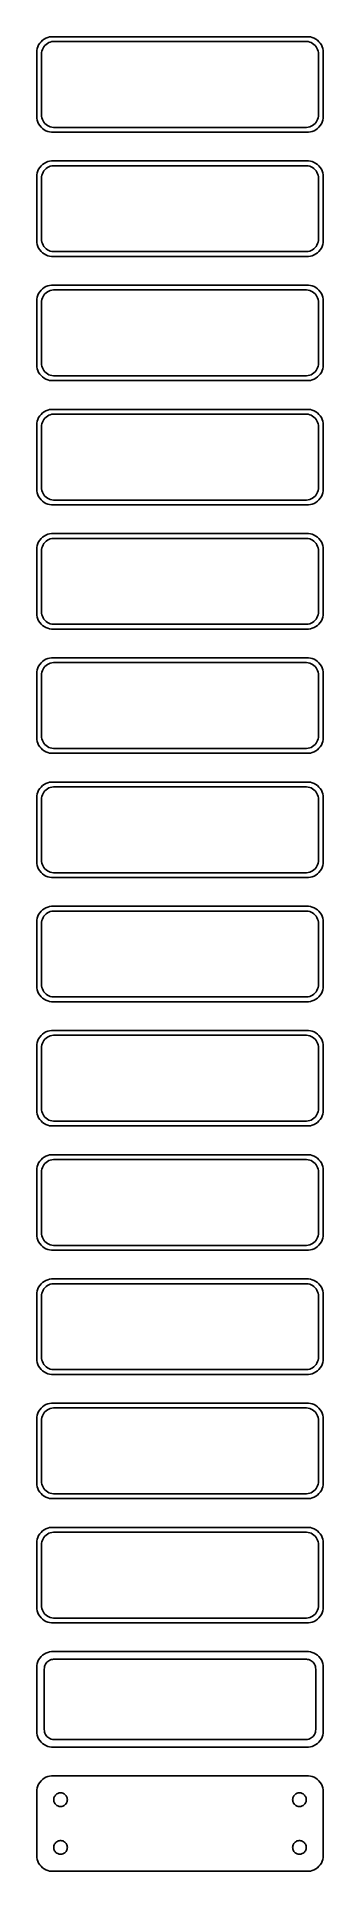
# Model space of a CAD drawing. Header units: metres. Extents: x -45 to 45, y 570 to 1146.
import ezdxf

# ---------------------------------------------------------------- set-up
doc = ezdxf.new("R2010")
doc.units = ezdxf.units.M

msp = doc.modelspace()

# ---------------------------------------------------------------- linework, layer by layer
for p, q in [((-44.9606, 1141.63), (-45, 1141)), ((-45, 1141), (-45, 1121)), ((-44.8429, 1142.24), (-44.9606, 1141.63)), ((-44.6489, 1142.84), (-44.8429, 1142.24)), ((-44.3815, 1143.41), (-44.6489, 1142.84)), ((-44.0451, 1143.94), (-44.3815, 1143.41)), ((-43.6448, 1144.42), (-44.0451, 1143.94)), ((-43.1871, 1144.85), (-43.6448, 1144.42)), ((-43.5, 1140.5), (-43.4685, 1141)), ((-43.5, 1121.5), (-43.5, 1140.5)), ((-43.4685, 1141), (-43.3743, 1141.49)), ((-43.3743, 1141.49), (-43.2191, 1141.97)), ((-43.2191, 1141.97), (-43.0052, 1142.43)), ((-42.6791, 1145.22), (-43.1871, 1144.85)), ((-43.0052, 1142.43), (-42.7361, 1142.85)), ((-42.7361, 1142.85), (-42.4159, 1143.24)), ((-42.1289, 1145.52), (-42.6791, 1145.22)), ((-42.4159, 1143.24), (-42.0497, 1143.58)), ((-41.5451, 1145.76), (-42.1289, 1145.52)), ((-42.0497, 1143.58), (-41.6433, 1143.88)), ((-41.6433, 1143.88), (-41.2031, 1144.12)), ((-40.9369, 1145.91), (-41.5451, 1145.76)), ((-41.2031, 1144.12), (-40.7361, 1144.3)), ((-40.3139, 1145.99), (-40.9369, 1145.91)), ((-40.7361, 1144.3), (-40.2495, 1144.43)), ((40.3139, 1145.99), (-40.3139, 1145.99)), ((-40.2495, 1144.43), (-39.7512, 1144.49)), ((-39.7512, 1144.49), (39.7512, 1144.49)), ((39.7512, 1144.49), (40.2495, 1144.43)), ((40.2495, 1144.43), (40.7361, 1144.3)), ((40.9369, 1145.91), (40.3139, 1145.99)), ((40.7361, 1144.3), (41.2031, 1144.12)), ((41.5451, 1145.76), (40.9369, 1145.91)), ((41.2031, 1144.12), (41.6433, 1143.88)), ((42.1289, 1145.52), (41.5451, 1145.76)), ((41.6433, 1143.88), (42.0497, 1143.58)), ((42.0497, 1143.58), (42.4159, 1143.24)), ((42.6791, 1145.22), (42.1289, 1145.52)), ((42.4159, 1143.24), (42.7361, 1142.85)), ((43.1871, 1144.85), (42.6791, 1145.22)), ((42.7361, 1142.85), (43.0052, 1142.43)), ((43.0052, 1142.43), (43.2191, 1141.97)), ((43.6448, 1144.42), (43.1871, 1144.85)), ((43.2191, 1141.97), (43.3743, 1141.49)), ((43.3743, 1141.49), (43.4685, 1141)), ((43.4685, 1141), (43.5, 1140.5)), ((43.5, 1140.5), (43.5, 1121.5)), ((44.0451, 1143.94), (43.6448, 1144.42)), ((44.3815, 1143.41), (44.0451, 1143.94)), ((44.6489, 1142.84), (44.3815, 1143.41)), ((44.8429, 1142.24), (44.6489, 1142.84)), ((44.9606, 1141.63), (44.8429, 1142.24)), ((45, 1141), (44.9606, 1141.63)), ((45, 1121), (45, 1141)), ((-45, 1121), (-44.9606, 1120.37)), ((-44.9606, 1120.37), (-44.8429, 1119.76)), ((-44.8429, 1119.76), (-44.6489, 1119.16)), ((-44.6489, 1119.16), (-44.3815, 1118.59)), ((-44.3815, 1118.59), (-44.0451, 1118.06)), ((-44.0451, 1118.06), (-43.6448, 1117.58)), ((-43.6448, 1117.58), (-43.1871, 1117.15)), ((-43.4685, 1121), (-43.5, 1121.5)), ((-43.3743, 1120.51), (-43.4685, 1121)), ((-43.2191, 1120.03), (-43.3743, 1120.51)), ((-43.0052, 1119.57), (-43.2191, 1120.03)), ((-42.7361, 1119.15), (-43.0052, 1119.57)), ((-42.4159, 1118.76), (-42.7361, 1119.15)), ((-42.0497, 1118.42), (-42.4159, 1118.76)), ((-41.6433, 1118.12), (-42.0497, 1118.42)), ((-41.2031, 1117.88), (-41.6433, 1118.12)), ((-40.7361, 1117.7), (-41.2031, 1117.88)), ((-40.2495, 1117.57), (-40.7361, 1117.7)), ((-39.7512, 1117.51), (-40.2495, 1117.57)), ((39.7512, 1117.51), (-39.7512, 1117.51)), ((40.2495, 1117.57), (39.7512, 1117.51)), ((40.7361, 1117.7), (40.2495, 1117.57)), ((41.2031, 1117.88), (40.7361, 1117.7)), ((41.6433, 1118.12), (41.2031, 1117.88)), ((42.0497, 1118.42), (41.6433, 1118.12)), ((42.4159, 1118.76), (42.0497, 1118.42)), ((42.7361, 1119.15), (42.4159, 1118.76)), ((43.0052, 1119.57), (42.7361, 1119.15)), ((43.2191, 1120.03), (43.0052, 1119.57)), ((43.1871, 1117.15), (43.6448, 1117.58)), ((43.3743, 1120.51), (43.2191, 1120.03)), ((43.4685, 1121), (43.3743, 1120.51)), ((43.5, 1121.5), (43.4685, 1121)), ((43.6448, 1117.58), (44.0451, 1118.06)), ((44.0451, 1118.06), (44.3815, 1118.59)), ((44.3815, 1118.59), (44.6489, 1119.16)), ((44.6489, 1119.16), (44.8429, 1119.76)), ((44.8429, 1119.76), (44.9606, 1120.37)), ((44.9606, 1120.37), (45, 1121)), ((-43.1871, 1117.15), (-42.6791, 1116.78)), ((-42.6791, 1116.78), (-42.1289, 1116.48)), ((-42.1289, 1116.48), (-41.5451, 1116.24)), ((-41.5451, 1116.24), (-40.9369, 1116.09)), ((-40.9369, 1116.09), (-40.3139, 1116.01)), ((-40.3139, 1116.01), (40.3139, 1116.01)), ((40.3139, 1116.01), (40.9369, 1116.09)), ((40.9369, 1116.09), (41.5451, 1116.24)), ((41.5451, 1116.24), (42.1289, 1116.48)), ((42.1289, 1116.48), (42.6791, 1116.78)), ((42.6791, 1116.78), (43.1871, 1117.15)), ((-42.6791, 1106.22), (-43.1871, 1105.85)), ((-42.1289, 1106.52), (-42.6791, 1106.22)), ((-41.5451, 1106.76), (-42.1289, 1106.52)), ((-40.9369, 1106.91), (-41.5451, 1106.76)), ((-40.3139, 1106.99), (-40.9369, 1106.91)), ((40.3139, 1106.99), (-40.3139, 1106.99)), ((40.9369, 1106.91), (40.3139, 1106.99)), ((41.5451, 1106.76), (40.9369, 1106.91)), ((42.1289, 1106.52), (41.5451, 1106.76)), ((42.6791, 1106.22), (42.1289, 1106.52)), ((43.1871, 1105.85), (42.6791, 1106.22)), ((-44.9606, 1102.63), (-45, 1102)), ((-45, 1102), (-45, 1082)), ((-44.8429, 1103.24), (-44.9606, 1102.63)), ((-44.6489, 1103.84), (-44.8429, 1103.24)), ((-44.3815, 1104.41), (-44.6489, 1103.84)), ((-44.0451, 1104.94), (-44.3815, 1104.41)), ((-43.6448, 1105.42), (-44.0451, 1104.94)), ((-43.1871, 1105.85), (-43.6448, 1105.42)), ((-43.5, 1101.5), (-43.4685, 1102)), ((-43.5, 1082.5), (-43.5, 1101.5)), ((-43.4685, 1102), (-43.3743, 1102.49)), ((-43.3743, 1102.49), (-43.2191, 1102.97)), ((-43.2191, 1102.97), (-43.0052, 1103.43)), ((-43.0052, 1103.43), (-42.7361, 1103.85)), ((-42.7361, 1103.85), (-42.4159, 1104.24)), ((-42.4159, 1104.24), (-42.0497, 1104.58)), ((-42.0497, 1104.58), (-41.6433, 1104.88)), ((-41.6433, 1104.88), (-41.2031, 1105.12)), ((-41.2031, 1105.12), (-40.7361, 1105.3)), ((-40.7361, 1105.3), (-40.2495, 1105.43)), ((-40.2495, 1105.43), (-39.7512, 1105.49)), ((-39.7512, 1105.49), (39.7512, 1105.49)), ((39.7512, 1105.49), (40.2495, 1105.43)), ((40.2495, 1105.43), (40.7361, 1105.3)), ((40.7361, 1105.3), (41.2031, 1105.12)), ((41.2031, 1105.12), (41.6433, 1104.88)), ((41.6433, 1104.88), (42.0497, 1104.58)), ((42.0497, 1104.58), (42.4159, 1104.24)), ((42.4159, 1104.24), (42.7361, 1103.85)), ((42.7361, 1103.85), (43.0052, 1103.43)), ((43.0052, 1103.43), (43.2191, 1102.97)), ((43.6448, 1105.42), (43.1871, 1105.85)), ((43.2191, 1102.97), (43.3743, 1102.49)), ((43.3743, 1102.49), (43.4685, 1102)), ((43.4685, 1102), (43.5, 1101.5)), ((43.5, 1101.5), (43.5, 1082.5)), ((44.0451, 1104.94), (43.6448, 1105.42)), ((44.3815, 1104.41), (44.0451, 1104.94)), ((44.6489, 1103.84), (44.3815, 1104.41)), ((44.8429, 1103.24), (44.6489, 1103.84)), ((44.9606, 1102.63), (44.8429, 1103.24)), ((45, 1102), (44.9606, 1102.63)), ((45, 1082), (45, 1102)), ((-45, 1082), (-44.9606, 1081.37)), ((-44.9606, 1081.37), (-44.8429, 1080.76)), ((-44.8429, 1080.76), (-44.6489, 1080.16)), ((-44.6489, 1080.16), (-44.3815, 1079.59)), ((-44.3815, 1079.59), (-44.0451, 1079.06)), ((-44.0451, 1079.06), (-43.6448, 1078.58)), ((-43.6448, 1078.58), (-43.1871, 1078.15)), ((-43.4685, 1082), (-43.5, 1082.5)), ((-43.3743, 1081.51), (-43.4685, 1082)), ((-43.2191, 1081.03), (-43.3743, 1081.51)), ((-43.0052, 1080.57), (-43.2191, 1081.03)), ((-43.1871, 1078.15), (-42.6791, 1077.78)), ((-42.7361, 1080.15), (-43.0052, 1080.57)), ((-42.4159, 1079.76), (-42.7361, 1080.15)), ((-42.6791, 1077.78), (-42.1289, 1077.48)), ((-42.0497, 1079.42), (-42.4159, 1079.76)), ((-42.1289, 1077.48), (-41.5451, 1077.24)), ((-41.6433, 1079.12), (-42.0497, 1079.42)), ((-41.2031, 1078.88), (-41.6433, 1079.12)), ((-41.5451, 1077.24), (-40.9369, 1077.09)), ((-40.7361, 1078.7), (-41.2031, 1078.88)), ((-40.9369, 1077.09), (-40.3139, 1077.01)), ((-40.2495, 1078.57), (-40.7361, 1078.7)), ((-39.7512, 1078.51), (-40.2495, 1078.57)), ((39.7512, 1078.51), (-39.7512, 1078.51)), ((40.2495, 1078.57), (39.7512, 1078.51)), ((40.7361, 1078.7), (40.2495, 1078.57)), ((40.3139, 1077.01), (40.9369, 1077.09)), ((41.2031, 1078.88), (40.7361, 1078.7)), ((40.9369, 1077.09), (41.5451, 1077.24)), ((41.6433, 1079.12), (41.2031, 1078.88)), ((41.5451, 1077.24), (42.1289, 1077.48)), ((42.0497, 1079.42), (41.6433, 1079.12)), ((42.4159, 1079.76), (42.0497, 1079.42)), ((42.1289, 1077.48), (42.6791, 1077.78)), ((42.7361, 1080.15), (42.4159, 1079.76)), ((42.6791, 1077.78), (43.1871, 1078.15)), ((43.0052, 1080.57), (42.7361, 1080.15)), ((43.2191, 1081.03), (43.0052, 1080.57)), ((43.1871, 1078.15), (43.6448, 1078.58)), ((43.3743, 1081.51), (43.2191, 1081.03)), ((43.4685, 1082), (43.3743, 1081.51)), ((43.5, 1082.5), (43.4685, 1082)), ((43.6448, 1078.58), (44.0451, 1079.06)), ((44.0451, 1079.06), (44.3815, 1079.59)), ((44.3815, 1079.59), (44.6489, 1080.16)), ((44.6489, 1080.16), (44.8429, 1080.76)), ((44.8429, 1080.76), (44.9606, 1081.37)), ((44.9606, 1081.37), (45, 1082)), ((-40.3139, 1077.01), (40.3139, 1077.01)), ((-44.0451, 1065.94), (-44.3815, 1065.41)), ((-43.6448, 1066.42), (-44.0451, 1065.94)), ((-43.1871, 1066.85), (-43.6448, 1066.42)), ((-42.6791, 1067.22), (-43.1871, 1066.85)), ((-42.1289, 1067.52), (-42.6791, 1067.22)), ((-42.4159, 1065.24), (-42.0497, 1065.58)), ((-41.5451, 1067.76), (-42.1289, 1067.52)), ((-42.0497, 1065.58), (-41.6433, 1065.88)), ((-41.6433, 1065.88), (-41.2031, 1066.12)), ((-40.9369, 1067.91), (-41.5451, 1067.76)), ((-41.2031, 1066.12), (-40.7361, 1066.3)), ((-40.3139, 1067.99), (-40.9369, 1067.91)), ((-40.7361, 1066.3), (-40.2495, 1066.43)), ((40.3139, 1067.99), (-40.3139, 1067.99)), ((-40.2495, 1066.43), (-39.7512, 1066.49)), ((-39.7512, 1066.49), (39.7512, 1066.49)), ((39.7512, 1066.49), (40.2495, 1066.43)), ((40.2495, 1066.43), (40.7361, 1066.3)), ((40.9369, 1067.91), (40.3139, 1067.99)), ((40.7361, 1066.3), (41.2031, 1066.12)), ((41.5451, 1067.76), (40.9369, 1067.91)), ((41.2031, 1066.12), (41.6433, 1065.88)), ((42.1289, 1067.52), (41.5451, 1067.76)), ((41.6433, 1065.88), (42.0497, 1065.58)), ((42.0497, 1065.58), (42.4159, 1065.24)), ((42.6791, 1067.22), (42.1289, 1067.52)), ((43.1871, 1066.85), (42.6791, 1067.22)), ((43.6448, 1066.42), (43.1871, 1066.85)), ((44.0451, 1065.94), (43.6448, 1066.42)), ((44.3815, 1065.41), (44.0451, 1065.94)), ((-44.9606, 1063.63), (-45, 1063)), ((-45, 1063), (-45, 1043)), ((-44.8429, 1064.24), (-44.9606, 1063.63)), ((-44.6489, 1064.84), (-44.8429, 1064.24)), ((-44.3815, 1065.41), (-44.6489, 1064.84)), ((-43.5, 1062.5), (-43.4685, 1063)), ((-43.5, 1043.5), (-43.5, 1062.5)), ((-43.4685, 1063), (-43.3743, 1063.49)), ((-43.3743, 1063.49), (-43.2191, 1063.97)), ((-43.2191, 1063.97), (-43.0052, 1064.43)), ((-43.0052, 1064.43), (-42.7361, 1064.85)), ((-42.7361, 1064.85), (-42.4159, 1065.24)), ((42.4159, 1065.24), (42.7361, 1064.85)), ((42.7361, 1064.85), (43.0052, 1064.43)), ((43.0052, 1064.43), (43.2191, 1063.97)), ((43.2191, 1063.97), (43.3743, 1063.49)), ((43.3743, 1063.49), (43.4685, 1063)), ((43.4685, 1063), (43.5, 1062.5)), ((43.5, 1062.5), (43.5, 1043.5)), ((44.6489, 1064.84), (44.3815, 1065.41)), ((44.8429, 1064.24), (44.6489, 1064.84)), ((44.9606, 1063.63), (44.8429, 1064.24)), ((45, 1063), (44.9606, 1063.63)), ((45, 1043), (45, 1063)), ((-45, 1043), (-44.9606, 1042.37)), ((-43.4685, 1043), (-43.5, 1043.5)), ((-43.3743, 1042.51), (-43.4685, 1043)), ((43.4685, 1043), (43.3743, 1042.51)), ((43.5, 1043.5), (43.4685, 1043)), ((44.9606, 1042.37), (45, 1043)), ((-44.9606, 1042.37), (-44.8429, 1041.76)), ((-44.8429, 1041.76), (-44.6489, 1041.16)), ((-44.6489, 1041.16), (-44.3815, 1040.59)), ((-44.3815, 1040.59), (-44.0451, 1040.06)), ((-44.0451, 1040.06), (-43.6448, 1039.58)), ((-43.6448, 1039.58), (-43.1871, 1039.15)), ((-43.2191, 1042.03), (-43.3743, 1042.51)), ((-43.0052, 1041.57), (-43.2191, 1042.03)), ((-43.1871, 1039.15), (-42.6791, 1038.78)), ((-42.7361, 1041.15), (-43.0052, 1041.57)), ((-42.4159, 1040.76), (-42.7361, 1041.15)), ((-42.6791, 1038.78), (-42.1289, 1038.48)), ((-42.0497, 1040.42), (-42.4159, 1040.76)), ((-42.1289, 1038.48), (-41.5451, 1038.24)), ((-41.6433, 1040.12), (-42.0497, 1040.42)), ((-41.2031, 1039.88), (-41.6433, 1040.12)), ((-41.5451, 1038.24), (-40.9369, 1038.09)), ((-40.7361, 1039.7), (-41.2031, 1039.88)), ((-40.9369, 1038.09), (-40.3139, 1038.01)), ((-40.2495, 1039.57), (-40.7361, 1039.7)), ((-40.3139, 1038.01), (40.3139, 1038.01)), ((-39.7512, 1039.51), (-40.2495, 1039.57)), ((39.7512, 1039.51), (-39.7512, 1039.51)), ((40.2495, 1039.57), (39.7512, 1039.51)), ((40.7361, 1039.7), (40.2495, 1039.57)), ((40.3139, 1038.01), (40.9369, 1038.09)), ((41.2031, 1039.88), (40.7361, 1039.7)), ((40.9369, 1038.09), (41.5451, 1038.24)), ((41.6433, 1040.12), (41.2031, 1039.88)), ((41.5451, 1038.24), (42.1289, 1038.48)), ((42.0497, 1040.42), (41.6433, 1040.12)), ((42.4159, 1040.76), (42.0497, 1040.42)), ((42.1289, 1038.48), (42.6791, 1038.78)), ((42.7361, 1041.15), (42.4159, 1040.76)), ((42.6791, 1038.78), (43.1871, 1039.15)), ((43.0052, 1041.57), (42.7361, 1041.15)), ((43.2191, 1042.03), (43.0052, 1041.57)), ((43.1871, 1039.15), (43.6448, 1039.58)), ((43.3743, 1042.51), (43.2191, 1042.03)), ((43.6448, 1039.58), (44.0451, 1040.06)), ((44.0451, 1040.06), (44.3815, 1040.59)), ((44.3815, 1040.59), (44.6489, 1041.16)), ((44.6489, 1041.16), (44.8429, 1041.76)), ((44.8429, 1041.76), (44.9606, 1042.37)), ((-44.6489, 1025.84), (-44.8429, 1025.24)), ((-44.3815, 1026.41), (-44.6489, 1025.84)), ((-44.0451, 1026.94), (-44.3815, 1026.41)), ((-43.6448, 1027.42), (-44.0451, 1026.94)), ((-43.1871, 1027.85), (-43.6448, 1027.42)), ((-43.2191, 1024.97), (-43.0052, 1025.43)), ((-42.6791, 1028.22), (-43.1871, 1027.85)), ((-43.0052, 1025.43), (-42.7361, 1025.85)), ((-42.7361, 1025.85), (-42.4159, 1026.24)), ((-42.1289, 1028.52), (-42.6791, 1028.22)), ((-42.4159, 1026.24), (-42.0497, 1026.58)), ((-41.5451, 1028.76), (-42.1289, 1028.52)), ((-42.0497, 1026.58), (-41.6433, 1026.88)), ((-41.6433, 1026.88), (-41.2031, 1027.12)), ((-40.9369, 1028.91), (-41.5451, 1028.76)), ((-41.2031, 1027.12), (-40.7361, 1027.3)), ((-40.3139, 1028.99), (-40.9369, 1028.91)), ((-40.7361, 1027.3), (-40.2495, 1027.43)), ((40.3139, 1028.99), (-40.3139, 1028.99)), ((-40.2495, 1027.43), (-39.7512, 1027.49)), ((-39.7512, 1027.49), (39.7512, 1027.49)), ((39.7512, 1027.49), (40.2495, 1027.43)), ((40.2495, 1027.43), (40.7361, 1027.3)), ((40.9369, 1028.91), (40.3139, 1028.99)), ((40.7361, 1027.3), (41.2031, 1027.12)), ((41.5451, 1028.76), (40.9369, 1028.91)), ((41.2031, 1027.12), (41.6433, 1026.88)), ((42.1289, 1028.52), (41.5451, 1028.76)), ((41.6433, 1026.88), (42.0497, 1026.58)), ((42.0497, 1026.58), (42.4159, 1026.24)), ((42.6791, 1028.22), (42.1289, 1028.52)), ((42.4159, 1026.24), (42.7361, 1025.85)), ((43.1871, 1027.85), (42.6791, 1028.22)), ((42.7361, 1025.85), (43.0052, 1025.43)), ((43.0052, 1025.43), (43.2191, 1024.97)), ((43.6448, 1027.42), (43.1871, 1027.85)), ((44.0451, 1026.94), (43.6448, 1027.42)), ((44.3815, 1026.41), (44.0451, 1026.94)), ((44.6489, 1025.84), (44.3815, 1026.41)), ((44.8429, 1025.24), (44.6489, 1025.84)), ((-44.9606, 1024.63), (-45, 1024)), ((-45, 1024), (-45, 1004)), ((-44.8429, 1025.24), (-44.9606, 1024.63)), ((-43.5, 1023.5), (-43.4685, 1024)), ((-43.5, 1004.5), (-43.5, 1023.5)), ((-43.4685, 1024), (-43.3743, 1024.49)), ((-43.3743, 1024.49), (-43.2191, 1024.97)), ((43.2191, 1024.97), (43.3743, 1024.49)), ((43.3743, 1024.49), (43.4685, 1024)), ((43.4685, 1024), (43.5, 1023.5)), ((43.5, 1023.5), (43.5, 1004.5)), ((44.9606, 1024.63), (44.8429, 1025.24)), ((45, 1024), (44.9606, 1024.63)), ((45, 1004), (45, 1024)), ((-45, 1004), (-44.9606, 1003.37)), ((-44.9606, 1003.37), (-44.8429, 1002.76)), ((-44.8429, 1002.76), (-44.6489, 1002.16)), ((-43.4685, 1004), (-43.5, 1004.5)), ((-43.3743, 1003.51), (-43.4685, 1004)), ((-43.2191, 1003.03), (-43.3743, 1003.51)), ((-43.0052, 1002.57), (-43.2191, 1003.03)), ((-42.7361, 1002.15), (-43.0052, 1002.57)), ((43.0052, 1002.57), (42.7361, 1002.15)), ((43.2191, 1003.03), (43.0052, 1002.57)), ((43.3743, 1003.51), (43.2191, 1003.03)), ((43.4685, 1004), (43.3743, 1003.51)), ((43.5, 1004.5), (43.4685, 1004)), ((44.6489, 1002.16), (44.8429, 1002.76)), ((44.8429, 1002.76), (44.9606, 1003.37)), ((44.9606, 1003.37), (45, 1004)), ((-44.6489, 1002.16), (-44.3815, 1001.59)), ((-44.3815, 1001.59), (-44.0451, 1001.06)), ((-44.0451, 1001.06), (-43.6448, 1000.58)), ((-43.6448, 1000.58), (-43.1871, 1000.15)), ((-43.1871, 1000.15), (-42.6791, 999.778)), ((-42.4159, 1001.76), (-42.7361, 1002.15)), ((-42.6791, 999.778), (-42.1289, 999.476)), ((-42.0497, 1001.42), (-42.4159, 1001.76)), ((-42.1289, 999.476), (-41.5451, 999.245)), ((-41.6433, 1001.12), (-42.0497, 1001.42)), ((-41.2031, 1000.88), (-41.6433, 1001.12)), ((-41.5451, 999.245), (-40.9369, 999.089)), ((-40.7361, 1000.7), (-41.2031, 1000.88)), ((-40.9369, 999.089), (-40.3139, 999.01)), ((-40.2495, 1000.57), (-40.7361, 1000.7)), ((-40.3139, 999.01), (40.3139, 999.01)), ((-39.7512, 1000.51), (-40.2495, 1000.57)), ((39.7512, 1000.51), (-39.7512, 1000.51)), ((40.2495, 1000.57), (39.7512, 1000.51)), ((40.7361, 1000.7), (40.2495, 1000.57)), ((40.3139, 999.01), (40.9369, 999.089)), ((41.2031, 1000.88), (40.7361, 1000.7)), ((40.9369, 999.089), (41.5451, 999.245)), ((41.6433, 1001.12), (41.2031, 1000.88)), ((41.5451, 999.245), (42.1289, 999.476)), ((42.0497, 1001.42), (41.6433, 1001.12)), ((42.4159, 1001.76), (42.0497, 1001.42)), ((42.1289, 999.476), (42.6791, 999.778)), ((42.7361, 1002.15), (42.4159, 1001.76)), ((42.6791, 999.778), (43.1871, 1000.15)), ((43.1871, 1000.15), (43.6448, 1000.58)), ((43.6448, 1000.58), (44.0451, 1001.06)), ((44.0451, 1001.06), (44.3815, 1001.59)), ((44.3815, 1001.59), (44.6489, 1002.16)), ((-44.9606, 985.627), (-45, 985)), ((-45, 985), (-45, 965)), ((-44.8429, 986.243), (-44.9606, 985.627)), ((-44.6489, 986.841), (-44.8429, 986.243)), ((-44.3815, 987.409), (-44.6489, 986.841)), ((-44.0451, 987.939), (-44.3815, 987.409)), ((-43.6448, 988.423), (-44.0451, 987.939)), ((-43.1871, 988.853), (-43.6448, 988.423)), ((-43.5, 984.5), (-43.4685, 985.001)), ((-43.4685, 985.001), (-43.3743, 985.495)), ((-43.3743, 985.495), (-43.2191, 985.972)), ((-43.2191, 985.972), (-43.0052, 986.427)), ((-42.6791, 989.222), (-43.1871, 988.853)), ((-43.0052, 986.427), (-42.7361, 986.851)), ((-42.7361, 986.851), (-42.4159, 987.238)), ((-42.1289, 989.524), (-42.6791, 989.222)), ((-42.4159, 987.238), (-42.0497, 987.582)), ((-41.5451, 989.755), (-42.1289, 989.524)), ((-42.0497, 987.582), (-41.6433, 987.877)), ((-41.6433, 987.877), (-41.2031, 988.119)), ((-40.9369, 989.911), (-41.5451, 989.755)), ((-41.2031, 988.119), (-40.7361, 988.304)), ((-40.3139, 989.99), (-40.9369, 989.911)), ((-40.7361, 988.304), (-40.2495, 988.429)), ((40.3139, 989.99), (-40.3139, 989.99)), ((-40.2495, 988.429), (-39.7512, 988.492)), ((-39.7512, 988.492), (39.7512, 988.492)), ((39.7512, 988.492), (40.2495, 988.429)), ((40.2495, 988.429), (40.7361, 988.304)), ((40.9369, 989.911), (40.3139, 989.99)), ((40.7361, 988.304), (41.2031, 988.119)), ((41.5451, 989.755), (40.9369, 989.911)), ((41.2031, 988.119), (41.6433, 987.877)), ((42.1289, 989.524), (41.5451, 989.755)), ((41.6433, 987.877), (42.0497, 987.582)), ((42.0497, 987.582), (42.4159, 987.238)), ((42.6791, 989.222), (42.1289, 989.524)), ((42.4159, 987.238), (42.7361, 986.851)), ((43.1871, 988.853), (42.6791, 989.222)), ((42.7361, 986.851), (43.0052, 986.427)), ((43.0052, 986.427), (43.2191, 985.972)), ((43.6448, 988.423), (43.1871, 988.853)), ((43.2191, 985.972), (43.3743, 985.495)), ((43.3743, 985.495), (43.4685, 985.001)), ((43.4685, 985.001), (43.5, 984.5)), ((44.0451, 987.939), (43.6448, 988.423)), ((44.3815, 987.409), (44.0451, 987.939)), ((44.6489, 986.841), (44.3815, 987.409)), ((44.8429, 986.243), (44.6489, 986.841)), ((44.9606, 985.627), (44.8429, 986.243)), ((45, 985), (44.9606, 985.627)), ((45, 965), (45, 985)), ((-43.5, 965.5), (-43.5, 984.5)), ((43.5, 984.5), (43.5, 965.5)), ((-45, 965), (-44.9606, 964.373)), ((-44.9606, 964.373), (-44.8429, 963.757)), ((-44.8429, 963.757), (-44.6489, 963.159)), ((-44.6489, 963.159), (-44.3815, 962.591)), ((-44.3815, 962.591), (-44.0451, 962.061)), ((-44.0451, 962.061), (-43.6448, 961.577)), ((-43.4685, 964.999), (-43.5, 965.5)), ((-43.3743, 964.505), (-43.4685, 964.999)), ((-43.2191, 964.028), (-43.3743, 964.505)), ((-43.0052, 963.573), (-43.2191, 964.028)), ((-42.7361, 963.149), (-43.0052, 963.573)), ((-42.4159, 962.762), (-42.7361, 963.149)), ((-42.0497, 962.418), (-42.4159, 962.762)), ((-41.6433, 962.123), (-42.0497, 962.418)), ((-41.2031, 961.881), (-41.6433, 962.123)), ((41.6433, 962.123), (41.2031, 961.881)), ((42.0497, 962.418), (41.6433, 962.123)), ((42.4159, 962.762), (42.0497, 962.418)), ((42.7361, 963.149), (42.4159, 962.762)), ((43.0052, 963.573), (42.7361, 963.149)), ((43.2191, 964.028), (43.0052, 963.573)), ((43.3743, 964.505), (43.2191, 964.028)), ((43.4685, 964.999), (43.3743, 964.505)), ((43.5, 965.5), (43.4685, 964.999)), ((43.6448, 961.577), (44.0451, 962.061)), ((44.0451, 962.061), (44.3815, 962.591)), ((44.3815, 962.591), (44.6489, 963.159)), ((44.6489, 963.159), (44.8429, 963.757)), ((44.8429, 963.757), (44.9606, 964.373)), ((44.9606, 964.373), (45, 965)), ((-43.6448, 961.577), (-43.1871, 961.147)), ((-43.1871, 961.147), (-42.6791, 960.778)), ((-42.6791, 960.778), (-42.1289, 960.476)), ((-42.1289, 960.476), (-41.5451, 960.245)), ((-41.5451, 960.245), (-40.9369, 960.089)), ((-40.7361, 961.696), (-41.2031, 961.881)), ((-40.9369, 960.089), (-40.3139, 960.01)), ((-40.2495, 961.571), (-40.7361, 961.696)), ((-40.3139, 960.01), (40.3139, 960.01)), ((-39.7512, 961.508), (-40.2495, 961.571)), ((39.7512, 961.508), (-39.7512, 961.508)), ((40.2495, 961.571), (39.7512, 961.508)), ((40.7361, 961.696), (40.2495, 961.571)), ((40.3139, 960.01), (40.9369, 960.089)), ((41.2031, 961.881), (40.7361, 961.696)), ((40.9369, 960.089), (41.5451, 960.245)), ((41.5451, 960.245), (42.1289, 960.476)), ((42.1289, 960.476), (42.6791, 960.778)), ((42.6791, 960.778), (43.1871, 961.147)), ((43.1871, 961.147), (43.6448, 961.577)), ((-42.1289, 950.524), (-42.6791, 950.222)), ((-41.5451, 950.755), (-42.1289, 950.524)), ((-40.9369, 950.911), (-41.5451, 950.755)), ((-40.3139, 950.99), (-40.9369, 950.911)), ((40.3139, 950.99), (-40.3139, 950.99)), ((40.9369, 950.911), (40.3139, 950.99)), ((41.5451, 950.755), (40.9369, 950.911)), ((42.1289, 950.524), (41.5451, 950.755)), ((42.6791, 950.222), (42.1289, 950.524)), ((-44.9606, 946.627), (-45, 946)), ((-45, 946), (-45, 926)), ((-44.8429, 947.243), (-44.9606, 946.627)), ((-44.6489, 947.841), (-44.8429, 947.243)), ((-44.3815, 948.409), (-44.6489, 947.841)), ((-44.0451, 948.939), (-44.3815, 948.409)), ((-43.6448, 949.423), (-44.0451, 948.939)), ((-43.1871, 949.853), (-43.6448, 949.423)), ((-43.5, 945.5), (-43.4685, 946.001)), ((-43.5, 926.5), (-43.5, 945.5)), ((-43.4685, 946.001), (-43.3743, 946.495)), ((-43.3743, 946.495), (-43.2191, 946.972)), ((-43.2191, 946.972), (-43.0052, 947.427)), ((-42.6791, 950.222), (-43.1871, 949.853)), ((-43.0052, 947.427), (-42.7361, 947.851)), ((-42.7361, 947.851), (-42.4159, 948.238)), ((-42.4159, 948.238), (-42.0497, 948.582)), ((-42.0497, 948.582), (-41.6433, 948.877)), ((-41.6433, 948.877), (-41.2031, 949.119)), ((-41.2031, 949.119), (-40.7361, 949.304)), ((-40.7361, 949.304), (-40.2495, 949.429)), ((-40.2495, 949.429), (-39.7512, 949.492)), ((-39.7512, 949.492), (39.7512, 949.492)), ((39.7512, 949.492), (40.2495, 949.429)), ((40.2495, 949.429), (40.7361, 949.304)), ((40.7361, 949.304), (41.2031, 949.119)), ((41.2031, 949.119), (41.6433, 948.877)), ((41.6433, 948.877), (42.0497, 948.582)), ((42.0497, 948.582), (42.4159, 948.238)), ((42.4159, 948.238), (42.7361, 947.851)), ((43.1871, 949.853), (42.6791, 950.222)), ((42.7361, 947.851), (43.0052, 947.427)), ((43.0052, 947.427), (43.2191, 946.972)), ((43.6448, 949.423), (43.1871, 949.853)), ((43.2191, 946.972), (43.3743, 946.495)), ((43.3743, 946.495), (43.4685, 946.001)), ((43.4685, 946.001), (43.5, 945.5)), ((43.5, 945.5), (43.5, 926.5)), ((44.0451, 948.939), (43.6448, 949.423)), ((44.3815, 948.409), (44.0451, 948.939)), ((44.6489, 947.841), (44.3815, 948.409)), ((44.8429, 947.243), (44.6489, 947.841)), ((44.9606, 946.627), (44.8429, 947.243)), ((45, 946), (44.9606, 946.627)), ((45, 926), (45, 946)), ((-45, 926), (-44.9606, 925.373)), ((-44.9606, 925.373), (-44.8429, 924.757)), ((-44.8429, 924.757), (-44.6489, 924.159)), ((-44.6489, 924.159), (-44.3815, 923.591)), ((-44.3815, 923.591), (-44.0451, 923.061)), ((-44.0451, 923.061), (-43.6448, 922.577)), ((-43.6448, 922.577), (-43.1871, 922.147)), ((-43.4685, 925.999), (-43.5, 926.5)), ((-43.3743, 925.505), (-43.4685, 925.999)), ((-43.2191, 925.028), (-43.3743, 925.505)), ((-43.0052, 924.573), (-43.2191, 925.028)), ((-43.1871, 922.147), (-42.6791, 921.778)), ((-42.7361, 924.149), (-43.0052, 924.573)), ((-42.4159, 923.762), (-42.7361, 924.149)), ((-42.6791, 921.778), (-42.1289, 921.476)), ((-42.0497, 923.418), (-42.4159, 923.762)), ((-41.6433, 923.123), (-42.0497, 923.418)), ((-41.2031, 922.881), (-41.6433, 923.123)), ((-40.7361, 922.696), (-41.2031, 922.881)), ((-40.2495, 922.571), (-40.7361, 922.696)), ((-39.7512, 922.508), (-40.2495, 922.571)), ((39.7512, 922.508), (-39.7512, 922.508)), ((40.2495, 922.571), (39.7512, 922.508)), ((40.7361, 922.696), (40.2495, 922.571)), ((41.2031, 922.881), (40.7361, 922.696)), ((41.6433, 923.123), (41.2031, 922.881)), ((42.0497, 923.418), (41.6433, 923.123)), ((42.4159, 923.762), (42.0497, 923.418)), ((42.1289, 921.476), (42.6791, 921.778)), ((42.7361, 924.149), (42.4159, 923.762)), ((42.6791, 921.778), (43.1871, 922.147)), ((43.0052, 924.573), (42.7361, 924.149)), ((43.2191, 925.028), (43.0052, 924.573)), ((43.1871, 922.147), (43.6448, 922.577)), ((43.3743, 925.505), (43.2191, 925.028)), ((43.4685, 925.999), (43.3743, 925.505)), ((43.5, 926.5), (43.4685, 925.999)), ((43.6448, 922.577), (44.0451, 923.061)), ((44.0451, 923.061), (44.3815, 923.591)), ((44.3815, 923.591), (44.6489, 924.159)), ((44.6489, 924.159), (44.8429, 924.757)), ((44.8429, 924.757), (44.9606, 925.373)), ((44.9606, 925.373), (45, 926)), ((-42.1289, 921.476), (-41.5451, 921.245)), ((-41.5451, 921.245), (-40.9369, 921.089)), ((-40.9369, 921.089), (-40.3139, 921.01)), ((-40.3139, 921.01), (40.3139, 921.01)), ((40.3139, 921.01), (40.9369, 921.089)), ((40.9369, 921.089), (41.5451, 921.245)), ((41.5451, 921.245), (42.1289, 921.476)), ((-43.6448, 910.423), (-44.0451, 909.939)), ((-43.1871, 910.853), (-43.6448, 910.423)), ((-42.6791, 911.222), (-43.1871, 910.853)), ((-42.1289, 911.524), (-42.6791, 911.222)), ((-41.5451, 911.755), (-42.1289, 911.524)), ((-41.6433, 909.877), (-41.2031, 910.119)), ((-40.9369, 911.911), (-41.5451, 911.755)), ((-41.2031, 910.119), (-40.7361, 910.304)), ((-40.3139, 911.99), (-40.9369, 911.911)), ((-40.7361, 910.304), (-40.2495, 910.429)), ((40.3139, 911.99), (-40.3139, 911.99)), ((-40.2495, 910.429), (-39.7512, 910.492)), ((-39.7512, 910.492), (39.7512, 910.492)), ((39.7512, 910.492), (40.2495, 910.429)), ((40.2495, 910.429), (40.7361, 910.304)), ((40.9369, 911.911), (40.3139, 911.99)), ((40.7361, 910.304), (41.2031, 910.119)), ((41.5451, 911.755), (40.9369, 911.911)), ((41.2031, 910.119), (41.6433, 909.877)), ((42.1289, 911.524), (41.5451, 911.755)), ((42.6791, 911.222), (42.1289, 911.524)), ((43.1871, 910.853), (42.6791, 911.222)), ((43.6448, 910.423), (43.1871, 910.853)), ((44.0451, 909.939), (43.6448, 910.423)), ((-44.9606, 907.627), (-45, 907)), ((-45, 907), (-45, 887)), ((-44.8429, 908.243), (-44.9606, 907.627)), ((-44.6489, 908.841), (-44.8429, 908.243)), ((-44.3815, 909.409), (-44.6489, 908.841)), ((-44.0451, 909.939), (-44.3815, 909.409)), ((-43.5, 906.5), (-43.4685, 907.001)), ((-43.5, 887.5), (-43.5, 906.5)), ((-43.4685, 907.001), (-43.3743, 907.495)), ((-43.3743, 907.495), (-43.2191, 907.972)), ((-43.2191, 907.972), (-43.0052, 908.427)), ((-43.0052, 908.427), (-42.7361, 908.851)), ((-42.7361, 908.851), (-42.4159, 909.238)), ((-42.4159, 909.238), (-42.0497, 909.582)), ((-42.0497, 909.582), (-41.6433, 909.877)), ((41.6433, 909.877), (42.0497, 909.582)), ((42.0497, 909.582), (42.4159, 909.238)), ((42.4159, 909.238), (42.7361, 908.851)), ((42.7361, 908.851), (43.0052, 908.427)), ((43.0052, 908.427), (43.2191, 907.972)), ((43.2191, 907.972), (43.3743, 907.495)), ((43.3743, 907.495), (43.4685, 907.001)), ((43.4685, 907.001), (43.5, 906.5)), ((43.5, 906.5), (43.5, 887.5)), ((44.3815, 909.409), (44.0451, 909.939)), ((44.6489, 908.841), (44.3815, 909.409)), ((44.8429, 908.243), (44.6489, 908.841)), ((44.9606, 907.627), (44.8429, 908.243)), ((45, 907), (44.9606, 907.627)), ((45, 887), (45, 907)), ((-43.4685, 886.999), (-43.5, 887.5)), ((43.5, 887.5), (43.4685, 886.999)), ((-45, 887), (-44.9606, 886.373)), ((-44.9606, 886.373), (-44.8429, 885.757)), ((-44.8429, 885.757), (-44.6489, 885.159)), ((-44.6489, 885.159), (-44.3815, 884.591)), ((-44.3815, 884.591), (-44.0451, 884.061)), ((-44.0451, 884.061), (-43.6448, 883.577)), ((-43.6448, 883.577), (-43.1871, 883.147)), ((-43.3743, 886.505), (-43.4685, 886.999)), ((-43.2191, 886.028), (-43.3743, 886.505)), ((-43.0052, 885.573), (-43.2191, 886.028)), ((-43.1871, 883.147), (-42.6791, 882.778)), ((-42.7361, 885.149), (-43.0052, 885.573)), ((-42.4159, 884.762), (-42.7361, 885.149)), ((-42.6791, 882.778), (-42.1289, 882.476)), ((-42.0497, 884.418), (-42.4159, 884.762)), ((-42.1289, 882.476), (-41.5451, 882.245)), ((-41.6433, 884.123), (-42.0497, 884.418)), ((-41.2031, 883.881), (-41.6433, 884.123)), ((-41.5451, 882.245), (-40.9369, 882.089)), ((-40.7361, 883.696), (-41.2031, 883.881)), ((-40.9369, 882.089), (-40.3139, 882.01)), ((-40.2495, 883.571), (-40.7361, 883.696)), ((-40.3139, 882.01), (40.3139, 882.01)), ((-39.7512, 883.508), (-40.2495, 883.571)), ((39.7512, 883.508), (-39.7512, 883.508)), ((40.2495, 883.571), (39.7512, 883.508)), ((40.7361, 883.696), (40.2495, 883.571)), ((40.3139, 882.01), (40.9369, 882.089)), ((41.2031, 883.881), (40.7361, 883.696)), ((40.9369, 882.089), (41.5451, 882.245)), ((41.6433, 884.123), (41.2031, 883.881)), ((41.5451, 882.245), (42.1289, 882.476)), ((42.0497, 884.418), (41.6433, 884.123)), ((42.4159, 884.762), (42.0497, 884.418)), ((42.1289, 882.476), (42.6791, 882.778)), ((42.7361, 885.149), (42.4159, 884.762)), ((42.6791, 882.778), (43.1871, 883.147)), ((43.0052, 885.573), (42.7361, 885.149)), ((43.2191, 886.028), (43.0052, 885.573)), ((43.1871, 883.147), (43.6448, 883.577)), ((43.3743, 886.505), (43.2191, 886.028)), ((43.4685, 886.999), (43.3743, 886.505)), ((43.6448, 883.577), (44.0451, 884.061)), ((44.0451, 884.061), (44.3815, 884.591)), ((44.3815, 884.591), (44.6489, 885.159)), ((44.6489, 885.159), (44.8429, 885.757)), ((44.8429, 885.757), (44.9606, 886.373)), ((44.9606, 886.373), (45, 887)), ((-44.6489, 869.841), (-44.8429, 869.243)), ((-44.3815, 870.409), (-44.6489, 869.841)), ((-44.0451, 870.939), (-44.3815, 870.409)), ((-43.6448, 871.423), (-44.0451, 870.939)), ((-43.1871, 871.853), (-43.6448, 871.423)), ((-42.6791, 872.222), (-43.1871, 871.853)), ((-43.0052, 869.427), (-42.7361, 869.851)), ((-42.7361, 869.851), (-42.4159, 870.238)), ((-42.1289, 872.524), (-42.6791, 872.222)), ((-42.4159, 870.238), (-42.0497, 870.582)), ((-41.5451, 872.755), (-42.1289, 872.524)), ((-42.0497, 870.582), (-41.6433, 870.877)), ((-41.6433, 870.877), (-41.2031, 871.119)), ((-40.9369, 872.911), (-41.5451, 872.755)), ((-41.2031, 871.119), (-40.7361, 871.304)), ((-40.3139, 872.99), (-40.9369, 872.911)), ((-40.7361, 871.304), (-40.2495, 871.429)), ((40.3139, 872.99), (-40.3139, 872.99)), ((-40.2495, 871.429), (-39.7512, 871.492)), ((-39.7512, 871.492), (39.7512, 871.492)), ((39.7512, 871.492), (40.2495, 871.429)), ((40.2495, 871.429), (40.7361, 871.304)), ((40.9369, 872.911), (40.3139, 872.99)), ((40.7361, 871.304), (41.2031, 871.119)), ((41.5451, 872.755), (40.9369, 872.911)), ((41.2031, 871.119), (41.6433, 870.877)), ((42.1289, 872.524), (41.5451, 872.755)), ((41.6433, 870.877), (42.0497, 870.582)), ((42.0497, 870.582), (42.4159, 870.238)), ((42.6791, 872.222), (42.1289, 872.524)), ((42.4159, 870.238), (42.7361, 869.851)), ((43.1871, 871.853), (42.6791, 872.222)), ((42.7361, 869.851), (43.0052, 869.427)), ((43.6448, 871.423), (43.1871, 871.853)), ((44.0451, 870.939), (43.6448, 871.423)), ((44.3815, 870.409), (44.0451, 870.939)), ((44.6489, 869.841), (44.3815, 870.409)), ((44.8429, 869.243), (44.6489, 869.841)), ((-44.9606, 868.627), (-45, 868)), ((-45, 868), (-45, 848)), ((-44.8429, 869.243), (-44.9606, 868.627)), ((-43.5, 867.5), (-43.4685, 868.001)), ((-43.5, 848.5), (-43.5, 867.5)), ((-43.4685, 868.001), (-43.3743, 868.495)), ((-43.3743, 868.495), (-43.2191, 868.972)), ((-43.2191, 868.972), (-43.0052, 869.427)), ((43.0052, 869.427), (43.2191, 868.972)), ((43.2191, 868.972), (43.3743, 868.495)), ((43.3743, 868.495), (43.4685, 868.001)), ((43.4685, 868.001), (43.5, 867.5)), ((43.5, 867.5), (43.5, 848.5)), ((44.9606, 868.627), (44.8429, 869.243)), ((45, 868), (44.9606, 868.627)), ((45, 848), (45, 868)), ((-45, 848), (-44.9606, 847.373)), ((-44.9606, 847.373), (-44.8429, 846.757)), ((-44.8429, 846.757), (-44.6489, 846.159)), ((-43.4685, 847.999), (-43.5, 848.5)), ((-43.3743, 847.505), (-43.4685, 847.999)), ((-43.2191, 847.028), (-43.3743, 847.505)), ((-43.0052, 846.573), (-43.2191, 847.028)), ((43.2191, 847.028), (43.0052, 846.573)), ((43.3743, 847.505), (43.2191, 847.028)), ((43.4685, 847.999), (43.3743, 847.505)), ((43.5, 848.5), (43.4685, 847.999)), ((44.6489, 846.159), (44.8429, 846.757)), ((44.8429, 846.757), (44.9606, 847.373)), ((44.9606, 847.373), (45, 848)), ((-44.6489, 846.159), (-44.3815, 845.591)), ((-44.3815, 845.591), (-44.0451, 845.061)), ((-44.0451, 845.061), (-43.6448, 844.577)), ((-43.6448, 844.577), (-43.1871, 844.147)), ((-43.1871, 844.147), (-42.6791, 843.778)), ((-42.7361, 846.149), (-43.0052, 846.573)), ((-42.4159, 845.762), (-42.7361, 846.149)), ((-42.6791, 843.778), (-42.1289, 843.476)), ((-42.0497, 845.418), (-42.4159, 845.762)), ((-42.1289, 843.476), (-41.5451, 843.245)), ((-41.6433, 845.123), (-42.0497, 845.418)), ((-41.2031, 844.881), (-41.6433, 845.123)), ((-41.5451, 843.245), (-40.9369, 843.089)), ((-40.7361, 844.696), (-41.2031, 844.881)), ((-40.9369, 843.089), (-40.3139, 843.01)), ((-40.2495, 844.571), (-40.7361, 844.696)), ((-40.3139, 843.01), (40.3139, 843.01)), ((-39.7512, 844.508), (-40.2495, 844.571)), ((39.7512, 844.508), (-39.7512, 844.508)), ((40.2495, 844.571), (39.7512, 844.508)), ((40.7361, 844.696), (40.2495, 844.571)), ((40.3139, 843.01), (40.9369, 843.089)), ((41.2031, 844.881), (40.7361, 844.696)), ((40.9369, 843.089), (41.5451, 843.245)), ((41.6433, 845.123), (41.2031, 844.881)), ((41.5451, 843.245), (42.1289, 843.476)), ((42.0497, 845.418), (41.6433, 845.123)), ((42.4159, 845.762), (42.0497, 845.418)), ((42.1289, 843.476), (42.6791, 843.778)), ((42.7361, 846.149), (42.4159, 845.762)), ((42.6791, 843.778), (43.1871, 844.147)), ((43.0052, 846.573), (42.7361, 846.149)), ((43.1871, 844.147), (43.6448, 844.577)), ((43.6448, 844.577), (44.0451, 845.061)), ((44.0451, 845.061), (44.3815, 845.591)), ((44.3815, 845.591), (44.6489, 846.159)), ((-44.9606, 829.627), (-45, 829)), ((-44.8429, 830.243), (-44.9606, 829.627)), ((-44.6489, 830.841), (-44.8429, 830.243)), ((-44.3815, 831.409), (-44.6489, 830.841)), ((-44.0451, 831.939), (-44.3815, 831.409)), ((-43.6448, 832.423), (-44.0451, 831.939)), ((-43.1871, 832.853), (-43.6448, 832.423)), ((-43.4685, 829.001), (-43.3743, 829.495)), ((-43.3743, 829.495), (-43.2191, 829.972)), ((-43.2191, 829.972), (-43.0052, 830.427)), ((-42.6791, 833.222), (-43.1871, 832.853)), ((-43.0052, 830.427), (-42.7361, 830.851)), ((-42.7361, 830.851), (-42.4159, 831.238)), ((-42.1289, 833.524), (-42.6791, 833.222)), ((-42.4159, 831.238), (-42.0497, 831.582)), ((-41.5451, 833.755), (-42.1289, 833.524)), ((-42.0497, 831.582), (-41.6433, 831.877)), ((-41.6433, 831.877), (-41.2031, 832.119)), ((-40.9369, 833.911), (-41.5451, 833.755)), ((-41.2031, 832.119), (-40.7361, 832.304)), ((-40.3139, 833.99), (-40.9369, 833.911)), ((-40.7361, 832.304), (-40.2495, 832.429)), ((40.3139, 833.99), (-40.3139, 833.99)), ((-40.2495, 832.429), (-39.7512, 832.492)), ((-39.7512, 832.492), (39.7512, 832.492)), ((39.7512, 832.492), (40.2495, 832.429)), ((40.2495, 832.429), (40.7361, 832.304)), ((40.9369, 833.911), (40.3139, 833.99)), ((40.7361, 832.304), (41.2031, 832.119)), ((41.5451, 833.755), (40.9369, 833.911)), ((41.2031, 832.119), (41.6433, 831.877)), ((42.1289, 833.524), (41.5451, 833.755)), ((41.6433, 831.877), (42.0497, 831.582)), ((42.0497, 831.582), (42.4159, 831.238)), ((42.6791, 833.222), (42.1289, 833.524)), ((42.4159, 831.238), (42.7361, 830.851)), ((43.1871, 832.853), (42.6791, 833.222)), ((42.7361, 830.851), (43.0052, 830.427)), ((43.0052, 830.427), (43.2191, 829.972)), ((43.6448, 832.423), (43.1871, 832.853)), ((43.2191, 829.972), (43.3743, 829.495)), ((43.3743, 829.495), (43.4685, 829.001)), ((44.0451, 831.939), (43.6448, 832.423)), ((44.3815, 831.409), (44.0451, 831.939)), ((44.6489, 830.841), (44.3815, 831.409)), ((44.8429, 830.243), (44.6489, 830.841)), ((44.9606, 829.627), (44.8429, 830.243)), ((45, 829), (44.9606, 829.627)), ((-45, 829), (-45, 809)), ((-43.5, 828.5), (-43.4685, 829.001)), ((-43.5, 809.5), (-43.5, 828.5)), ((43.4685, 829.001), (43.5, 828.5)), ((43.5, 828.5), (43.5, 809.5)), ((45, 809), (45, 829)), ((-45, 809), (-44.9606, 808.373)), ((-44.9606, 808.373), (-44.8429, 807.757)), ((-44.8429, 807.757), (-44.6489, 807.159)), ((-44.6489, 807.159), (-44.3815, 806.591)), ((-44.3815, 806.591), (-44.0451, 806.061)), ((-43.4685, 808.999), (-43.5, 809.5)), ((-43.3743, 808.505), (-43.4685, 808.999)), ((-43.2191, 808.028), (-43.3743, 808.505)), ((-43.0052, 807.573), (-43.2191, 808.028)), ((-42.7361, 807.149), (-43.0052, 807.573)), ((-42.4159, 806.762), (-42.7361, 807.149)), ((-42.0497, 806.418), (-42.4159, 806.762)), ((-41.6433, 806.123), (-42.0497, 806.418)), ((42.0497, 806.418), (41.6433, 806.123)), ((42.4159, 806.762), (42.0497, 806.418)), ((42.7361, 807.149), (42.4159, 806.762)), ((43.0052, 807.573), (42.7361, 807.149)), ((43.2191, 808.028), (43.0052, 807.573)), ((43.3743, 808.505), (43.2191, 808.028)), ((43.4685, 808.999), (43.3743, 808.505)), ((43.5, 809.5), (43.4685, 808.999)), ((44.0451, 806.061), (44.3815, 806.591)), ((44.3815, 806.591), (44.6489, 807.159)), ((44.6489, 807.159), (44.8429, 807.757)), ((44.8429, 807.757), (44.9606, 808.373)), ((44.9606, 808.373), (45, 809)), ((-44.0451, 806.061), (-43.6448, 805.577)), ((-43.6448, 805.577), (-43.1871, 805.147)), ((-43.1871, 805.147), (-42.6791, 804.778)), ((-42.6791, 804.778), (-42.1289, 804.476)), ((-42.1289, 804.476), (-41.5451, 804.245)), ((-41.2031, 805.881), (-41.6433, 806.123)), ((-41.5451, 804.245), (-40.9369, 804.089)), ((-40.7361, 805.696), (-41.2031, 805.881)), ((-40.9369, 804.089), (-40.3139, 804.01)), ((-40.2495, 805.571), (-40.7361, 805.696)), ((-40.3139, 804.01), (40.3139, 804.01)), ((-39.7512, 805.508), (-40.2495, 805.571)), ((39.7512, 805.508), (-39.7512, 805.508)), ((40.2495, 805.571), (39.7512, 805.508)), ((40.7361, 805.696), (40.2495, 805.571)), ((40.3139, 804.01), (40.9369, 804.089)), ((41.2031, 805.881), (40.7361, 805.696)), ((40.9369, 804.089), (41.5451, 804.245)), ((41.6433, 806.123), (41.2031, 805.881)), ((41.5451, 804.245), (42.1289, 804.476)), ((42.1289, 804.476), (42.6791, 804.778)), ((42.6791, 804.778), (43.1871, 805.147)), ((43.1871, 805.147), (43.6448, 805.577)), ((43.6448, 805.577), (44.0451, 806.061)), ((-40.9369, 794.911), (-41.5451, 794.755)), ((-40.3139, 794.99), (-40.9369, 794.911)), ((40.3139, 794.99), (-40.3139, 794.99)), ((40.9369, 794.911), (40.3139, 794.99)), ((41.5451, 794.755), (40.9369, 794.911)), ((-44.9606, 790.627), (-45, 790)), ((-45, 790), (-45, 770)), ((-44.8429, 791.243), (-44.9606, 790.627)), ((-44.6489, 791.841), (-44.8429, 791.243)), ((-44.3815, 792.409), (-44.6489, 791.841)), ((-44.0451, 792.939), (-44.3815, 792.409)), ((-43.6448, 793.423), (-44.0451, 792.939)), ((-43.1871, 793.853), (-43.6448, 793.423)), ((-43.5, 789.5), (-43.4685, 790.001)), ((-43.5, 770.5), (-43.5, 789.5)), ((-43.4685, 790.001), (-43.3743, 790.495)), ((-43.3743, 790.495), (-43.2191, 790.972)), ((-43.2191, 790.972), (-43.0052, 791.427)), ((-42.6791, 794.222), (-43.1871, 793.853)), ((-43.0052, 791.427), (-42.7361, 791.851)), ((-42.7361, 791.851), (-42.4159, 792.238)), ((-42.1289, 794.524), (-42.6791, 794.222)), ((-42.4159, 792.238), (-42.0497, 792.582)), ((-41.5451, 794.755), (-42.1289, 794.524)), ((-42.0497, 792.582), (-41.6433, 792.877)), ((-41.6433, 792.877), (-41.2031, 793.119)), ((-41.2031, 793.119), (-40.7361, 793.304)), ((-40.7361, 793.304), (-40.2495, 793.429)), ((-40.2495, 793.429), (-39.7512, 793.492)), ((-39.7512, 793.492), (39.7512, 793.492)), ((39.7512, 793.492), (40.2495, 793.429)), ((40.2495, 793.429), (40.7361, 793.304)), ((40.7361, 793.304), (41.2031, 793.119)), ((41.2031, 793.119), (41.6433, 792.877)), ((42.1289, 794.524), (41.5451, 794.755)), ((41.6433, 792.877), (42.0497, 792.582)), ((42.0497, 792.582), (42.4159, 792.238)), ((42.6791, 794.222), (42.1289, 794.524)), ((42.4159, 792.238), (42.7361, 791.851)), ((43.1871, 793.853), (42.6791, 794.222)), ((42.7361, 791.851), (43.0052, 791.427)), ((43.0052, 791.427), (43.2191, 790.972)), ((43.6448, 793.423), (43.1871, 793.853)), ((43.2191, 790.972), (43.3743, 790.495)), ((43.3743, 790.495), (43.4685, 790.001)), ((43.4685, 790.001), (43.5, 789.5)), ((43.5, 789.5), (43.5, 770.5)), ((44.0451, 792.939), (43.6448, 793.423)), ((44.3815, 792.409), (44.0451, 792.939)), ((44.6489, 791.841), (44.3815, 792.409)), ((44.8429, 791.243), (44.6489, 791.841)), ((44.9606, 790.627), (44.8429, 791.243)), ((45, 790), (44.9606, 790.627)), ((45, 770), (45, 790)), ((-45, 770), (-44.9606, 769.373)), ((-44.9606, 769.373), (-44.8429, 768.757)), ((-44.8429, 768.757), (-44.6489, 768.159)), ((-44.6489, 768.159), (-44.3815, 767.591)), ((-44.3815, 767.591), (-44.0451, 767.061)), ((-44.0451, 767.061), (-43.6448, 766.577)), ((-43.6448, 766.577), (-43.1871, 766.147)), ((-43.4685, 769.999), (-43.5, 770.5)), ((-43.3743, 769.505), (-43.4685, 769.999)), ((-43.2191, 769.028), (-43.3743, 769.505)), ((-43.0052, 768.573), (-43.2191, 769.028)), ((-43.1871, 766.147), (-42.6791, 765.778)), ((-42.7361, 768.149), (-43.0052, 768.573)), ((-42.4159, 767.762), (-42.7361, 768.149)), ((-42.0497, 767.418), (-42.4159, 767.762)), ((-41.6433, 767.123), (-42.0497, 767.418)), ((-41.2031, 766.881), (-41.6433, 767.123)), ((-40.7361, 766.696), (-41.2031, 766.881)), ((-40.2495, 766.571), (-40.7361, 766.696)), ((-39.7512, 766.508), (-40.2495, 766.571)), ((39.7512, 766.508), (-39.7512, 766.508)), ((40.2495, 766.571), (39.7512, 766.508)), ((40.7361, 766.696), (40.2495, 766.571)), ((41.2031, 766.881), (40.7361, 766.696)), ((41.6433, 767.123), (41.2031, 766.881)), ((42.0497, 767.418), (41.6433, 767.123)), ((42.4159, 767.762), (42.0497, 767.418)), ((42.7361, 768.149), (42.4159, 767.762)), ((42.6791, 765.778), (43.1871, 766.147)), ((43.0052, 768.573), (42.7361, 768.149)), ((43.2191, 769.028), (43.0052, 768.573)), ((43.1871, 766.147), (43.6448, 766.577)), ((43.3743, 769.505), (43.2191, 769.028)), ((43.4685, 769.999), (43.3743, 769.505)), ((43.5, 770.5), (43.4685, 769.999)), ((43.6448, 766.577), (44.0451, 767.061)), ((44.0451, 767.061), (44.3815, 767.591)), ((44.3815, 767.591), (44.6489, 768.159)), ((44.6489, 768.159), (44.8429, 768.757)), ((44.8429, 768.757), (44.9606, 769.373)), ((44.9606, 769.373), (45, 770)), ((-42.6791, 765.778), (-42.1289, 765.476)), ((-42.1289, 765.476), (-41.5451, 765.245)), ((-41.5451, 765.245), (-40.9369, 765.089)), ((-40.9369, 765.089), (-40.3139, 765.01)), ((-40.3139, 765.01), (40.3139, 765.01)), ((40.3139, 765.01), (40.9369, 765.089)), ((40.9369, 765.089), (41.5451, 765.245)), ((41.5451, 765.245), (42.1289, 765.476)), ((42.1289, 765.476), (42.6791, 765.778)), ((-43.1871, 754.853), (-43.6448, 754.423)), ((-42.6791, 755.222), (-43.1871, 754.853)), ((-42.1289, 755.524), (-42.6791, 755.222)), ((-41.5451, 755.755), (-42.1289, 755.524)), ((-40.9369, 755.911), (-41.5451, 755.755)), ((-40.3139, 755.99), (-40.9369, 755.911)), ((40.3139, 755.99), (-40.3139, 755.99)), ((40.9369, 755.911), (40.3139, 755.99)), ((41.5451, 755.755), (40.9369, 755.911)), ((42.1289, 755.524), (41.5451, 755.755)), ((42.6791, 755.222), (42.1289, 755.524)), ((43.1871, 754.853), (42.6791, 755.222)), ((43.6448, 754.423), (43.1871, 754.853)), ((-44.9606, 751.627), (-45, 751)), ((-45, 751), (-45, 731)), ((-44.8429, 752.243), (-44.9606, 751.627)), ((-44.6489, 752.841), (-44.8429, 752.243)), ((-44.3815, 753.409), (-44.6489, 752.841)), ((-44.0451, 753.939), (-44.3815, 753.409)), ((-43.6448, 754.423), (-44.0451, 753.939)), ((-43.5, 750.5), (-43.4685, 751.001)), ((-43.5, 731.5), (-43.5, 750.5)), ((-43.4685, 751.001), (-43.3743, 751.495)), ((-43.3743, 751.495), (-43.2191, 751.972)), ((-43.2191, 751.972), (-43.0052, 752.427)), ((-43.0052, 752.427), (-42.7361, 752.851)), ((-42.7361, 752.851), (-42.4159, 753.238)), ((-42.4159, 753.238), (-42.0497, 753.582)), ((-42.0497, 753.582), (-41.6433, 753.877)), ((-41.6433, 753.877), (-41.2031, 754.119)), ((-41.2031, 754.119), (-40.7361, 754.304)), ((-40.7361, 754.304), (-40.2495, 754.429)), ((-40.2495, 754.429), (-39.7512, 754.492)), ((-39.7512, 754.492), (39.7512, 754.492)), ((39.7512, 754.492), (40.2495, 754.429)), ((40.2495, 754.429), (40.7361, 754.304)), ((40.7361, 754.304), (41.2031, 754.119)), ((41.2031, 754.119), (41.6433, 753.877)), ((41.6433, 753.877), (42.0497, 753.582)), ((42.0497, 753.582), (42.4159, 753.238)), ((42.4159, 753.238), (42.7361, 752.851)), ((42.7361, 752.851), (43.0052, 752.427)), ((43.0052, 752.427), (43.2191, 751.972)), ((43.2191, 751.972), (43.3743, 751.495)), ((43.3743, 751.495), (43.4685, 751.001)), ((43.4685, 751.001), (43.5, 750.5)), ((43.5, 750.5), (43.5, 731.5)), ((44.0451, 753.939), (43.6448, 754.423)), ((44.3815, 753.409), (44.0451, 753.939)), ((44.6489, 752.841), (44.3815, 753.409)), ((44.8429, 752.243), (44.6489, 752.841)), ((44.9606, 751.627), (44.8429, 752.243)), ((45, 751), (44.9606, 751.627)), ((45, 731), (45, 751)), ((-43.4685, 730.999), (-43.5, 731.5)), ((43.5, 731.5), (43.4685, 730.999)), ((-45, 731), (-44.9606, 730.373)), ((-44.9606, 730.373), (-44.8429, 729.757)), ((-44.8429, 729.757), (-44.6489, 729.159)), ((-44.6489, 729.159), (-44.3815, 728.591)), ((-44.3815, 728.591), (-44.0451, 728.061)), ((-44.0451, 728.061), (-43.6448, 727.577)), ((-43.6448, 727.577), (-43.1871, 727.147)), ((-43.3743, 730.505), (-43.4685, 730.999)), ((-43.2191, 730.028), (-43.3743, 730.505)), ((-43.0052, 729.573), (-43.2191, 730.028)), ((-43.1871, 727.147), (-42.6791, 726.778)), ((-42.7361, 729.149), (-43.0052, 729.573)), ((-42.4159, 728.762), (-42.7361, 729.149)), ((-42.6791, 726.778), (-42.1289, 726.476)), ((-42.0497, 728.418), (-42.4159, 728.762)), ((-42.1289, 726.476), (-41.5451, 726.245)), ((-41.6433, 728.123), (-42.0497, 728.418)), ((-41.2031, 727.881), (-41.6433, 728.123)), ((-41.5451, 726.245), (-40.9369, 726.089)), ((-40.7361, 727.696), (-41.2031, 727.881)), ((-40.9369, 726.089), (-40.3139, 726.01)), ((-40.2495, 727.571), (-40.7361, 727.696)), ((-40.3139, 726.01), (40.3139, 726.01)), ((-39.7512, 727.508), (-40.2495, 727.571)), ((39.7512, 727.508), (-39.7512, 727.508)), ((40.2495, 727.571), (39.7512, 727.508)), ((40.7361, 727.696), (40.2495, 727.571)), ((40.3139, 726.01), (40.9369, 726.089)), ((41.2031, 727.881), (40.7361, 727.696)), ((40.9369, 726.089), (41.5451, 726.245)), ((41.6433, 728.123), (41.2031, 727.881)), ((41.5451, 726.245), (42.1289, 726.476)), ((42.0497, 728.418), (41.6433, 728.123)), ((42.4159, 728.762), (42.0497, 728.418)), ((42.1289, 726.476), (42.6791, 726.778)), ((42.7361, 729.149), (42.4159, 728.762)), ((42.6791, 726.778), (43.1871, 727.147)), ((43.0052, 729.573), (42.7361, 729.149)), ((43.2191, 730.028), (43.0052, 729.573)), ((43.1871, 727.147), (43.6448, 727.577)), ((43.3743, 730.505), (43.2191, 730.028)), ((43.4685, 730.999), (43.3743, 730.505)), ((43.6448, 727.577), (44.0451, 728.061)), ((44.0451, 728.061), (44.3815, 728.591)), ((44.3815, 728.591), (44.6489, 729.159)), ((44.6489, 729.159), (44.8429, 729.757)), ((44.8429, 729.757), (44.9606, 730.373)), ((44.9606, 730.373), (45, 731)), ((-44.3815, 714.409), (-44.6489, 713.841)), ((-44.0451, 714.939), (-44.3815, 714.409)), ((-43.6448, 715.423), (-44.0451, 714.939)), ((-43.1871, 715.853), (-43.6448, 715.423)), ((-42.6791, 716.222), (-43.1871, 715.853)), ((-42.7361, 713.851), (-42.4159, 714.238)), ((-42.1289, 716.524), (-42.6791, 716.222)), ((-42.4159, 714.238), (-42.0497, 714.582)), ((-41.5451, 716.755), (-42.1289, 716.524)), ((-42.0497, 714.582), (-41.6433, 714.877)), ((-41.6433, 714.877), (-41.2031, 715.119)), ((-40.9369, 716.911), (-41.5451, 716.755)), ((-41.2031, 715.119), (-40.7361, 715.304)), ((-40.3139, 716.99), (-40.9369, 716.911)), ((-40.7361, 715.304), (-40.2495, 715.429)), ((40.3139, 716.99), (-40.3139, 716.99)), ((-40.2495, 715.429), (-39.7512, 715.492)), ((-39.7512, 715.492), (39.7512, 715.492)), ((39.7512, 715.492), (40.2495, 715.429)), ((40.2495, 715.429), (40.7361, 715.304)), ((40.9369, 716.911), (40.3139, 716.99)), ((40.7361, 715.304), (41.2031, 715.119)), ((41.5451, 716.755), (40.9369, 716.911)), ((41.2031, 715.119), (41.6433, 714.877)), ((42.1289, 716.524), (41.5451, 716.755)), ((41.6433, 714.877), (42.0497, 714.582)), ((42.0497, 714.582), (42.4159, 714.238)), ((42.6791, 716.222), (42.1289, 716.524)), ((42.4159, 714.238), (42.7361, 713.851)), ((43.1871, 715.853), (42.6791, 716.222)), ((43.6448, 715.423), (43.1871, 715.853)), ((44.0451, 714.939), (43.6448, 715.423)), ((44.3815, 714.409), (44.0451, 714.939)), ((44.6489, 713.841), (44.3815, 714.409)), ((-44.9606, 712.627), (-45, 712)), ((-45, 712), (-45, 692)), ((-44.8429, 713.243), (-44.9606, 712.627)), ((-44.6489, 713.841), (-44.8429, 713.243)), ((-43.5, 711.5), (-43.4685, 712.001)), ((-43.5, 692.5), (-43.5, 711.5)), ((-43.4685, 712.001), (-43.3743, 712.495)), ((-43.3743, 712.495), (-43.2191, 712.972)), ((-43.2191, 712.972), (-43.0052, 713.427)), ((-43.0052, 713.427), (-42.7361, 713.851)), ((42.7361, 713.851), (43.0052, 713.427)), ((43.0052, 713.427), (43.2191, 712.972)), ((43.2191, 712.972), (43.3743, 712.495)), ((43.3743, 712.495), (43.4685, 712.001)), ((43.4685, 712.001), (43.5, 711.5)), ((43.5, 711.5), (43.5, 692.5)), ((44.8429, 713.243), (44.6489, 713.841)), ((44.9606, 712.627), (44.8429, 713.243)), ((45, 712), (44.9606, 712.627)), ((45, 692), (45, 712)), ((-45, 692), (-44.9606, 691.373)), ((-44.9606, 691.373), (-44.8429, 690.757)), ((-43.4685, 691.999), (-43.5, 692.5)), ((-43.3743, 691.505), (-43.4685, 691.999)), ((-43.2191, 691.028), (-43.3743, 691.505)), ((43.3743, 691.505), (43.2191, 691.028)), ((43.4685, 691.999), (43.3743, 691.505)), ((43.5, 692.5), (43.4685, 691.999)), ((44.8429, 690.757), (44.9606, 691.373)), ((44.9606, 691.373), (45, 692)), ((-44.8429, 690.757), (-44.6489, 690.159)), ((-44.6489, 690.159), (-44.3815, 689.591)), ((-44.3815, 689.591), (-44.0451, 689.061)), ((-44.0451, 689.061), (-43.6448, 688.577)), ((-43.6448, 688.577), (-43.1871, 688.147)), ((-43.0052, 690.573), (-43.2191, 691.028)), ((-43.1871, 688.147), (-42.6791, 687.778)), ((-42.7361, 690.149), (-43.0052, 690.573)), ((-42.4159, 689.762), (-42.7361, 690.149)), ((-42.6791, 687.778), (-42.1289, 687.476)), ((-42.0497, 689.418), (-42.4159, 689.762)), ((-42.1289, 687.476), (-41.5451, 687.245)), ((-41.6433, 689.123), (-42.0497, 689.418)), ((-41.2031, 688.881), (-41.6433, 689.123)), ((-41.5451, 687.245), (-40.9369, 687.089)), ((-40.7361, 688.696), (-41.2031, 688.881)), ((-40.9369, 687.089), (-40.3139, 687.01)), ((-40.2495, 688.571), (-40.7361, 688.696)), ((-40.3139, 687.01), (40.3139, 687.01)), ((-39.7512, 688.508), (-40.2495, 688.571)), ((39.7512, 688.508), (-39.7512, 688.508)), ((40.2495, 688.571), (39.7512, 688.508)), ((40.7361, 688.696), (40.2495, 688.571)), ((40.3139, 687.01), (40.9369, 687.089)), ((41.2031, 688.881), (40.7361, 688.696)), ((40.9369, 687.089), (41.5451, 687.245)), ((41.6433, 689.123), (41.2031, 688.881)), ((41.5451, 687.245), (42.1289, 687.476)), ((42.0497, 689.418), (41.6433, 689.123)), ((42.4159, 689.762), (42.0497, 689.418)), ((42.1289, 687.476), (42.6791, 687.778)), ((42.7361, 690.149), (42.4159, 689.762)), ((42.6791, 687.778), (43.1871, 688.147)), ((43.0052, 690.573), (42.7361, 690.149)), ((43.2191, 691.028), (43.0052, 690.573)), ((43.1871, 688.147), (43.6448, 688.577)), ((43.6448, 688.577), (44.0451, 689.061)), ((44.0451, 689.061), (44.3815, 689.591)), ((44.3815, 689.591), (44.6489, 690.159)), ((44.6489, 690.159), (44.8429, 690.757)), ((-44.8429, 674.243), (-44.9606, 673.627)), ((-44.6489, 674.841), (-44.8429, 674.243)), ((-44.3815, 675.409), (-44.6489, 674.841)), ((-44.0451, 675.939), (-44.3815, 675.409)), ((-43.6448, 676.423), (-44.0451, 675.939)), ((-43.1871, 676.853), (-43.6448, 676.423)), ((-43.3743, 673.495), (-43.2191, 673.972)), ((-43.2191, 673.972), (-43.0052, 674.427)), ((-42.6791, 677.222), (-43.1871, 676.853)), ((-43.0052, 674.427), (-42.7361, 674.851)), ((-42.7361, 674.851), (-42.4159, 675.238)), ((-42.1289, 677.524), (-42.6791, 677.222)), ((-42.4159, 675.238), (-42.0497, 675.582)), ((-41.5451, 677.755), (-42.1289, 677.524)), ((-42.0497, 675.582), (-41.6433, 675.877)), ((-41.6433, 675.877), (-41.2031, 676.119)), ((-40.9369, 677.911), (-41.5451, 677.755)), ((-41.2031, 676.119), (-40.7361, 676.304)), ((-40.3139, 677.99), (-40.9369, 677.911)), ((-40.7361, 676.304), (-40.2495, 676.429)), ((40.3139, 677.99), (-40.3139, 677.99)), ((-40.2495, 676.429), (-39.7512, 676.492)), ((-39.7512, 676.492), (39.7512, 676.492)), ((39.7512, 676.492), (40.2495, 676.429)), ((40.2495, 676.429), (40.7361, 676.304)), ((40.9369, 677.911), (40.3139, 677.99)), ((40.7361, 676.304), (41.2031, 676.119)), ((41.5451, 677.755), (40.9369, 677.911)), ((41.2031, 676.119), (41.6433, 675.877)), ((42.1289, 677.524), (41.5451, 677.755)), ((41.6433, 675.877), (42.0497, 675.582)), ((42.0497, 675.582), (42.4159, 675.238)), ((42.6791, 677.222), (42.1289, 677.524)), ((42.4159, 675.238), (42.7361, 674.851)), ((43.1871, 676.853), (42.6791, 677.222)), ((42.7361, 674.851), (43.0052, 674.427)), ((43.0052, 674.427), (43.2191, 673.972)), ((43.6448, 676.423), (43.1871, 676.853)), ((43.2191, 673.972), (43.3743, 673.495)), ((44.0451, 675.939), (43.6448, 676.423)), ((44.3815, 675.409), (44.0451, 675.939)), ((44.6489, 674.841), (44.3815, 675.409)), ((44.8429, 674.243), (44.6489, 674.841)), ((44.9606, 673.627), (44.8429, 674.243)), ((-44.9606, 673.627), (-45, 673)), ((-45, 673), (-45, 653)), ((-43.5, 672.5), (-43.4685, 673.001)), ((-43.5, 653.5), (-43.5, 672.5)), ((-43.4685, 673.001), (-43.3743, 673.495)), ((43.3743, 673.495), (43.4685, 673.001)), ((43.4685, 673.001), (43.5, 672.5)), ((43.5, 672.5), (43.5, 653.5)), ((45, 673), (44.9606, 673.627)), ((45, 653), (45, 673)), ((-45, 653), (-44.9606, 652.373)), ((-44.9606, 652.373), (-44.8429, 651.757)), ((-44.8429, 651.757), (-44.6489, 651.159)), ((-44.6489, 651.159), (-44.3815, 650.591)), ((-43.4685, 652.999), (-43.5, 653.5)), ((-43.3743, 652.505), (-43.4685, 652.999)), ((-43.2191, 652.028), (-43.3743, 652.505)), ((-43.0052, 651.573), (-43.2191, 652.028)), ((-42.7361, 651.149), (-43.0052, 651.573)), ((-42.4159, 650.762), (-42.7361, 651.149)), ((42.7361, 651.149), (42.4159, 650.762)), ((43.0052, 651.573), (42.7361, 651.149)), ((43.2191, 652.028), (43.0052, 651.573)), ((43.3743, 652.505), (43.2191, 652.028)), ((43.4685, 652.999), (43.3743, 652.505)), ((43.5, 653.5), (43.4685, 652.999)), ((44.3815, 650.591), (44.6489, 651.159)), ((44.6489, 651.159), (44.8429, 651.757)), ((44.8429, 651.757), (44.9606, 652.373)), ((44.9606, 652.373), (45, 653)), ((-44.3815, 650.591), (-44.0451, 650.061)), ((-44.0451, 650.061), (-43.6448, 649.577)), ((-43.6448, 649.577), (-43.1871, 649.147)), ((-43.1871, 649.147), (-42.6791, 648.778)), ((-42.6791, 648.778), (-42.1289, 648.476)), ((-42.0497, 650.418), (-42.4159, 650.762)), ((-42.1289, 648.476), (-41.5451, 648.245)), ((-41.6433, 650.123), (-42.0497, 650.418)), ((-41.2031, 649.881), (-41.6433, 650.123)), ((-41.5451, 648.245), (-40.9369, 648.089)), ((-40.7361, 649.696), (-41.2031, 649.881)), ((-40.9369, 648.089), (-40.3139, 648.01)), ((-40.2495, 649.571), (-40.7361, 649.696)), ((-40.3139, 648.01), (40.3139, 648.01)), ((-39.7512, 649.508), (-40.2495, 649.571)), ((39.7512, 649.508), (-39.7512, 649.508)), ((40.2495, 649.571), (39.7512, 649.508)), ((40.7361, 649.696), (40.2495, 649.571)), ((40.3139, 648.01), (40.9369, 648.089)), ((41.2031, 649.881), (40.7361, 649.696)), ((40.9369, 648.089), (41.5451, 648.245)), ((41.6433, 650.123), (41.2031, 649.881)), ((41.5451, 648.245), (42.1289, 648.476)), ((42.0497, 650.418), (41.6433, 650.123)), ((42.4159, 650.762), (42.0497, 650.418)), ((42.1289, 648.476), (42.6791, 648.778)), ((42.6791, 648.778), (43.1871, 649.147)), ((43.1871, 649.147), (43.6448, 649.577)), ((43.6448, 649.577), (44.0451, 650.061)), ((44.0451, 650.061), (44.3815, 650.591)), ((-44.9606, 634.627), (-45, 634)), ((-45, 634), (-45, 614)), ((-44.8429, 635.243), (-44.9606, 634.627)), ((-44.6489, 635.841), (-44.8429, 635.243)), ((-44.3815, 636.409), (-44.6489, 635.841)), ((-44.0451, 636.939), (-44.3815, 636.409)), ((-43.6448, 637.423), (-44.0451, 636.939)), ((-43.1871, 637.853), (-43.6448, 637.423)), ((-42.6791, 638.222), (-43.1871, 637.853)), ((-42.1289, 638.524), (-42.6791, 638.222)), ((-42.6129, 633.5), (-42.5884, 633.89)), ((-42.5884, 633.89), (-42.5151, 634.274)), ((-42.5151, 634.274), (-42.3943, 634.646)), ((-42.3943, 634.646), (-42.2279, 635)), ((-42.2279, 635), (-42.0184, 635.33)), ((-41.5451, 638.755), (-42.1289, 638.524)), ((-42.0184, 635.33), (-41.7692, 635.631)), ((-41.7692, 635.631), (-41.4842, 635.899)), ((-40.9369, 638.911), (-41.5451, 638.755)), ((-41.4842, 635.899), (-41.168, 636.128)), ((-41.168, 636.128), (-40.8254, 636.317)), ((-40.3139, 638.99), (-40.9369, 638.911)), ((-40.8254, 636.317), (-40.4619, 636.461)), ((-40.4619, 636.461), (-40.0833, 636.558)), ((40.3139, 638.99), (-40.3139, 638.99)), ((-40.0833, 636.558), (-39.6954, 636.607)), ((-39.6954, 636.607), (39.6954, 636.607)), ((39.6954, 636.607), (40.0833, 636.558)), ((40.0833, 636.558), (40.4619, 636.461)), ((40.9369, 638.911), (40.3139, 638.99)), ((40.4619, 636.461), (40.8254, 636.317)), ((40.8254, 636.317), (41.168, 636.128)), ((41.5451, 638.755), (40.9369, 638.911)), ((41.168, 636.128), (41.4842, 635.899)), ((41.4842, 635.899), (41.7692, 635.631)), ((42.1289, 638.524), (41.5451, 638.755)), ((41.7692, 635.631), (42.0184, 635.33)), ((42.0184, 635.33), (42.2279, 635)), ((42.6791, 638.222), (42.1289, 638.524)), ((42.2279, 635), (42.3943, 634.646)), ((42.3943, 634.646), (42.5151, 634.274)), ((42.5151, 634.274), (42.5884, 633.89)), ((42.5884, 633.89), (42.6129, 633.5)), ((43.1871, 637.853), (42.6791, 638.222)), ((43.6448, 637.423), (43.1871, 637.853)), ((44.0451, 636.939), (43.6448, 637.423)), ((44.3815, 636.409), (44.0451, 636.939)), ((44.6489, 635.841), (44.3815, 636.409)), ((44.8429, 635.243), (44.6489, 635.841)), ((44.9606, 634.627), (44.8429, 635.243)), ((45, 634), (44.9606, 634.627)), ((45, 614), (45, 634)), ((-42.6129, 614.5), (-42.6129, 633.5)), ((42.6129, 633.5), (42.6129, 614.5)), ((-45, 614), (-44.9606, 613.373)), ((-44.9606, 613.373), (-44.8429, 612.757)), ((-44.8429, 612.757), (-44.6489, 612.159)), ((-44.6489, 612.159), (-44.3815, 611.591)), ((-44.3815, 611.591), (-44.0451, 611.061)), ((-44.0451, 611.061), (-43.6448, 610.577)), ((-43.6448, 610.577), (-43.1871, 610.147)), ((-42.5884, 614.11), (-42.6129, 614.5)), ((-42.5151, 613.726), (-42.5884, 614.11)), ((-42.3943, 613.354), (-42.5151, 613.726)), ((-42.2279, 613), (-42.3943, 613.354)), ((-42.0184, 612.67), (-42.2279, 613)), ((-41.7692, 612.369), (-42.0184, 612.67)), ((-41.4842, 612.101), (-41.7692, 612.369)), ((-41.168, 611.872), (-41.4842, 612.101)), ((-40.8254, 611.683), (-41.168, 611.872)), ((-40.4619, 611.539), (-40.8254, 611.683)), ((-40.0833, 611.442), (-40.4619, 611.539)), ((-39.6954, 611.393), (-40.0833, 611.442)), ((39.6954, 611.393), (-39.6954, 611.393)), ((40.0833, 611.442), (39.6954, 611.393)), ((40.4619, 611.539), (40.0833, 611.442)), ((40.8254, 611.683), (40.4619, 611.539)), ((41.168, 611.872), (40.8254, 611.683)), ((41.4842, 612.101), (41.168, 611.872)), ((41.7692, 612.369), (41.4842, 612.101)), ((42.0184, 612.67), (41.7692, 612.369)), ((42.2279, 613), (42.0184, 612.67)), ((42.3943, 613.354), (42.2279, 613)), ((42.5151, 613.726), (42.3943, 613.354)), ((42.5884, 614.11), (42.5151, 613.726)), ((42.6129, 614.5), (42.5884, 614.11)), ((43.1871, 610.147), (43.6448, 610.577)), ((43.6448, 610.577), (44.0451, 611.061)), ((44.0451, 611.061), (44.3815, 611.591)), ((44.3815, 611.591), (44.6489, 612.159)), ((44.6489, 612.159), (44.8429, 612.757)), ((44.8429, 612.757), (44.9606, 613.373)), ((44.9606, 613.373), (45, 614)), ((-43.1871, 610.147), (-42.6791, 609.778)), ((-42.6791, 609.778), (-42.1289, 609.476)), ((-42.1289, 609.476), (-41.5451, 609.245)), ((-41.5451, 609.245), (-40.9369, 609.089)), ((-40.9369, 609.089), (-40.3139, 609.01)), ((-40.3139, 609.01), (40.3139, 609.01)), ((40.3139, 609.01), (40.9369, 609.089)), ((40.9369, 609.089), (41.5451, 609.245)), ((41.5451, 609.245), (42.1289, 609.476)), ((42.1289, 609.476), (42.6791, 609.778)), ((42.6791, 609.778), (43.1871, 610.147)), ((-42.6791, 599.222), (-43.1871, 598.853)), ((-42.1289, 599.524), (-42.6791, 599.222)), ((-41.5451, 599.755), (-42.1289, 599.524)), ((-40.9369, 599.911), (-41.5451, 599.755)), ((-40.3139, 599.99), (-40.9369, 599.911)), ((40.3139, 599.99), (-40.3139, 599.99)), ((40.9369, 599.911), (40.3139, 599.99)), ((41.5451, 599.755), (40.9369, 599.911)), ((42.1289, 599.524), (41.5451, 599.755)), ((42.6791, 599.222), (42.1289, 599.524)), ((43.1871, 598.853), (42.6791, 599.222)), ((-44.9606, 595.627), (-45, 595)), ((-45, 595), (-45, 575)), ((-44.8429, 596.243), (-44.9606, 595.627)), ((-44.6489, 596.841), (-44.8429, 596.243)), ((-44.3815, 597.409), (-44.6489, 596.841)), ((-44.0451, 597.939), (-44.3815, 597.409)), ((-43.6448, 598.423), (-44.0451, 597.939)), ((-43.1871, 598.853), (-43.6448, 598.423)), ((-39.5682, 593.031), (-39.4853, 593.286)), ((-39.4853, 593.286), (-39.3712, 593.529)), ((-39.3712, 593.529), (-39.2275, 593.755)), ((-39.2275, 593.755), (-39.0565, 593.962)), ((-39.0565, 593.962), (-38.8611, 594.145)), ((-38.8611, 594.145), (-38.6441, 594.303)), ((-38.6441, 594.303), (-38.4092, 594.432)), ((-38.4092, 594.432), (-38.1598, 594.531)), ((-38.1598, 594.531), (-37.9001, 594.597)), ((-37.9001, 594.597), (-37.6341, 594.631)), ((-37.6341, 594.631), (-37.3659, 594.631)), ((-37.3659, 594.631), (-37.0999, 594.597)), ((-37.0999, 594.597), (-36.8401, 594.531)), ((-36.8401, 594.531), (-36.5908, 594.432)), ((-36.5908, 594.432), (-36.3559, 594.303)), ((-36.3559, 594.303), (-36.1389, 594.145)), ((-36.1389, 594.145), (-35.9434, 593.962)), ((-35.9434, 593.962), (-35.7725, 593.755)), ((-35.7725, 593.755), (-35.6288, 593.529)), ((-35.6288, 593.529), (-35.5146, 593.286)), ((-35.5146, 593.286), (-35.4318, 593.031)), ((35.4318, 593.031), (35.5146, 593.286)), ((35.5146, 593.286), (35.6288, 593.529)), ((35.6288, 593.529), (35.7725, 593.755)), ((35.7725, 593.755), (35.9434, 593.962)), ((35.9434, 593.962), (36.1389, 594.145)), ((36.1389, 594.145), (36.3559, 594.303)), ((36.3559, 594.303), (36.5908, 594.432)), ((36.5908, 594.432), (36.8401, 594.531)), ((36.8401, 594.531), (37.0999, 594.597)), ((37.0999, 594.597), (37.3659, 594.631)), ((37.3659, 594.631), (37.6341, 594.631)), ((37.6341, 594.631), (37.9001, 594.597)), ((37.9001, 594.597), (38.1598, 594.531)), ((38.1598, 594.531), (38.4092, 594.432)), ((38.4092, 594.432), (38.6441, 594.303)), ((38.6441, 594.303), (38.8611, 594.145)), ((38.8611, 594.145), (39.0565, 593.962)), ((39.0565, 593.962), (39.2275, 593.755)), ((39.2275, 593.755), (39.3712, 593.529)), ((39.3712, 593.529), (39.4853, 593.286)), ((39.4853, 593.286), (39.5682, 593.031)), ((43.6448, 598.423), (43.1871, 598.853)), ((44.0451, 597.939), (43.6448, 598.423)), ((44.3815, 597.409), (44.0451, 597.939)), ((44.6489, 596.841), (44.3815, 597.409)), ((44.8429, 596.243), (44.6489, 596.841)), ((44.9606, 595.627), (44.8429, 596.243)), ((45, 595), (44.9606, 595.627)), ((45, 575), (45, 595)), ((-39.6353, 592.5), (-39.6185, 592.768)), ((-39.6185, 592.232), (-39.6353, 592.5)), ((-39.6185, 592.768), (-39.5682, 593.031)), ((-39.5682, 591.969), (-39.6185, 592.232)), ((-39.4853, 591.714), (-39.5682, 591.969)), ((-39.3712, 591.471), (-39.4853, 591.714)), ((-39.2275, 591.245), (-39.3712, 591.471)), ((-39.0565, 591.038), (-39.2275, 591.245)), ((-38.8611, 590.855), (-39.0565, 591.038)), ((-38.6441, 590.697), (-38.8611, 590.855)), ((-38.4092, 590.568), (-38.6441, 590.697)), ((-38.1598, 590.469), (-38.4092, 590.568)), ((-37.9001, 590.403), (-38.1598, 590.469)), ((-37.6341, 590.369), (-37.9001, 590.403)), ((-37.3659, 590.369), (-37.6341, 590.369)), ((-37.0999, 590.403), (-37.3659, 590.369)), ((-36.8401, 590.469), (-37.0999, 590.403)), ((-36.5908, 590.568), (-36.8401, 590.469)), ((-36.3559, 590.697), (-36.5908, 590.568)), ((-36.1389, 590.855), (-36.3559, 590.697)), ((-35.9434, 591.038), (-36.1389, 590.855)), ((-35.7725, 591.245), (-35.9434, 591.038)), ((-35.6288, 591.471), (-35.7725, 591.245)), ((-35.5146, 591.714), (-35.6288, 591.471)), ((-35.4318, 591.969), (-35.5146, 591.714)), ((-35.4318, 593.031), (-35.3815, 592.768)), ((-35.3815, 592.232), (-35.4318, 591.969)), ((-35.3815, 592.768), (-35.3647, 592.5)), ((-35.3647, 592.5), (-35.3815, 592.232)), ((35.3647, 592.5), (35.3815, 592.768)), ((35.3815, 592.232), (35.3647, 592.5)), ((35.3815, 592.768), (35.4318, 593.031)), ((35.4318, 591.969), (35.3815, 592.232)), ((35.5146, 591.714), (35.4318, 591.969)), ((35.6288, 591.471), (35.5146, 591.714)), ((35.7725, 591.245), (35.6288, 591.471)), ((35.9434, 591.038), (35.7725, 591.245)), ((36.1389, 590.855), (35.9434, 591.038)), ((36.3559, 590.697), (36.1389, 590.855)), ((36.5908, 590.568), (36.3559, 590.697)), ((36.8401, 590.469), (36.5908, 590.568)), ((37.0999, 590.403), (36.8401, 590.469)), ((37.3659, 590.369), (37.0999, 590.403)), ((37.6341, 590.369), (37.3659, 590.369)), ((37.9001, 590.403), (37.6341, 590.369)), ((38.1598, 590.469), (37.9001, 590.403)), ((38.4092, 590.568), (38.1598, 590.469)), ((38.6441, 590.697), (38.4092, 590.568)), ((38.8611, 590.855), (38.6441, 590.697)), ((39.0565, 591.038), (38.8611, 590.855)), ((39.2275, 591.245), (39.0565, 591.038)), ((39.3712, 591.471), (39.2275, 591.245)), ((39.4853, 591.714), (39.3712, 591.471)), ((39.5682, 591.969), (39.4853, 591.714)), ((39.5682, 593.031), (39.6185, 592.768)), ((39.6185, 592.232), (39.5682, 591.969)), ((39.6185, 592.768), (39.6353, 592.5)), ((39.6353, 592.5), (39.6185, 592.232)), ((-39.6353, 577.5), (-39.6185, 577.768)), ((-39.6185, 577.232), (-39.6353, 577.5)), ((-39.6185, 577.768), (-39.5682, 578.031)), ((-39.5682, 576.969), (-39.6185, 577.232)), ((-39.5682, 578.031), (-39.4853, 578.286)), ((-39.4853, 576.714), (-39.5682, 576.969)), ((-39.4853, 578.286), (-39.3712, 578.529)), ((-39.3712, 576.471), (-39.4853, 576.714)), ((-39.3712, 578.529), (-39.2275, 578.755)), ((-39.2275, 576.245), (-39.3712, 576.471)), ((-39.2275, 578.755), (-39.0565, 578.962)), ((-39.0565, 576.038), (-39.2275, 576.245)), ((-39.0565, 578.962), (-38.8611, 579.145)), ((-38.8611, 575.855), (-39.0565, 576.038)), ((-38.8611, 579.145), (-38.6441, 579.303)), ((-38.6441, 579.303), (-38.4092, 579.432)), ((-38.4092, 579.432), (-38.1598, 579.531)), ((-38.1598, 579.531), (-37.9001, 579.597)), ((-37.9001, 579.597), (-37.6341, 579.631)), ((-37.6341, 579.631), (-37.3659, 579.631)), ((-37.3659, 579.631), (-37.0999, 579.597)), ((-37.0999, 579.597), (-36.8401, 579.531)), ((-36.8401, 579.531), (-36.5908, 579.432)), ((-36.5908, 579.432), (-36.3559, 579.303)), ((-36.3559, 579.303), (-36.1389, 579.145)), ((-36.1389, 579.145), (-35.9434, 578.962)), ((-35.9434, 576.038), (-36.1389, 575.855)), ((-35.9434, 578.962), (-35.7725, 578.755)), ((-35.7725, 576.245), (-35.9434, 576.038)), ((-35.7725, 578.755), (-35.6288, 578.529)), ((-35.6288, 576.471), (-35.7725, 576.245)), ((-35.6288, 578.529), (-35.5146, 578.286)), ((-35.5146, 576.714), (-35.6288, 576.471)), ((-35.5146, 578.286), (-35.4318, 578.031)), ((-35.4318, 576.969), (-35.5146, 576.714)), ((-35.4318, 578.031), (-35.3815, 577.768)), ((-35.3815, 577.232), (-35.4318, 576.969)), ((-35.3815, 577.768), (-35.3647, 577.5)), ((-35.3647, 577.5), (-35.3815, 577.232)), ((35.3647, 577.5), (35.3815, 577.768)), ((35.3815, 577.232), (35.3647, 577.5)), ((35.3815, 577.768), (35.4318, 578.031)), ((35.4318, 576.969), (35.3815, 577.232)), ((35.4318, 578.031), (35.5146, 578.286)), ((35.5146, 576.714), (35.4318, 576.969)), ((35.5146, 578.286), (35.6288, 578.529)), ((35.6288, 576.471), (35.5146, 576.714)), ((35.6288, 578.529), (35.7725, 578.755)), ((35.7725, 576.245), (35.6288, 576.471)), ((35.7725, 578.755), (35.9434, 578.962)), ((35.9434, 576.038), (35.7725, 576.245)), ((35.9434, 578.962), (36.1389, 579.145)), ((36.1389, 575.855), (35.9434, 576.038)), ((36.1389, 579.145), (36.3559, 579.303)), ((36.3559, 579.303), (36.5908, 579.432)), ((36.5908, 579.432), (36.8401, 579.531)), ((36.8401, 579.531), (37.0999, 579.597)), ((37.0999, 579.597), (37.3659, 579.631)), ((37.3659, 579.631), (37.6341, 579.631)), ((37.6341, 579.631), (37.9001, 579.597)), ((37.9001, 579.597), (38.1598, 579.531)), ((38.1598, 579.531), (38.4092, 579.432)), ((38.4092, 579.432), (38.6441, 579.303)), ((38.6441, 579.303), (38.8611, 579.145)), ((38.8611, 579.145), (39.0565, 578.962)), ((39.0565, 576.038), (38.8611, 575.855)), ((39.0565, 578.962), (39.2275, 578.755)), ((39.2275, 576.245), (39.0565, 576.038)), ((39.2275, 578.755), (39.3712, 578.529)), ((39.3712, 576.471), (39.2275, 576.245)), ((39.3712, 578.529), (39.4853, 578.286)), ((39.4853, 576.714), (39.3712, 576.471)), ((39.4853, 578.286), (39.5682, 578.031)), ((39.5682, 576.969), (39.4853, 576.714)), ((39.5682, 578.031), (39.6185, 577.768)), ((39.6185, 577.232), (39.5682, 576.969)), ((39.6185, 577.768), (39.6353, 577.5)), ((39.6353, 577.5), (39.6185, 577.232)), ((-45, 575), (-44.9606, 574.373)), ((-44.9606, 574.373), (-44.8429, 573.757)), ((-44.8429, 573.757), (-44.6489, 573.159)), ((-44.6489, 573.159), (-44.3815, 572.591)), ((-44.3815, 572.591), (-44.0451, 572.061)), ((-44.0451, 572.061), (-43.6448, 571.577)), ((-43.6448, 571.577), (-43.1871, 571.147)), ((-43.1871, 571.147), (-42.6791, 570.778)), ((-42.6791, 570.778), (-42.1289, 570.476)), ((-42.1289, 570.476), (-41.5451, 570.245)), ((-41.5451, 570.245), (-40.9369, 570.089)), ((-38.6441, 575.697), (-38.8611, 575.855)), ((-38.4092, 575.568), (-38.6441, 575.697)), ((-38.1598, 575.469), (-38.4092, 575.568)), ((-37.9001, 575.403), (-38.1598, 575.469)), ((-37.6341, 575.369), (-37.9001, 575.403)), ((-37.3659, 575.369), (-37.6341, 575.369)), ((-37.0999, 575.403), (-37.3659, 575.369)), ((-36.8401, 575.469), (-37.0999, 575.403)), ((-36.5908, 575.568), (-36.8401, 575.469)), ((-36.3559, 575.697), (-36.5908, 575.568)), ((-36.1389, 575.855), (-36.3559, 575.697)), ((36.3559, 575.697), (36.1389, 575.855)), ((36.5908, 575.568), (36.3559, 575.697)), ((36.8401, 575.469), (36.5908, 575.568)), ((37.0999, 575.403), (36.8401, 575.469)), ((37.3659, 575.369), (37.0999, 575.403)), ((37.6341, 575.369), (37.3659, 575.369)), ((37.9001, 575.403), (37.6341, 575.369)), ((38.1598, 575.469), (37.9001, 575.403)), ((38.4092, 575.568), (38.1598, 575.469)), ((38.6441, 575.697), (38.4092, 575.568)), ((38.8611, 575.855), (38.6441, 575.697)), ((40.9369, 570.089), (41.5451, 570.245)), ((41.5451, 570.245), (42.1289, 570.476)), ((42.1289, 570.476), (42.6791, 570.778)), ((42.6791, 570.778), (43.1871, 571.147)), ((43.1871, 571.147), (43.6448, 571.577)), ((43.6448, 571.577), (44.0451, 572.061)), ((44.0451, 572.061), (44.3815, 572.591)), ((44.3815, 572.591), (44.6489, 573.159)), ((44.6489, 573.159), (44.8429, 573.757)), ((44.8429, 573.757), (44.9606, 574.373)), ((44.9606, 574.373), (45, 575)), ((-40.9369, 570.089), (-40.3139, 570.01)), ((-40.3139, 570.01), (40.3139, 570.01)), ((40.3139, 570.01), (40.9369, 570.089))]:
    msp.add_line(p, q)

doc.saveas('drawing.dxf')
